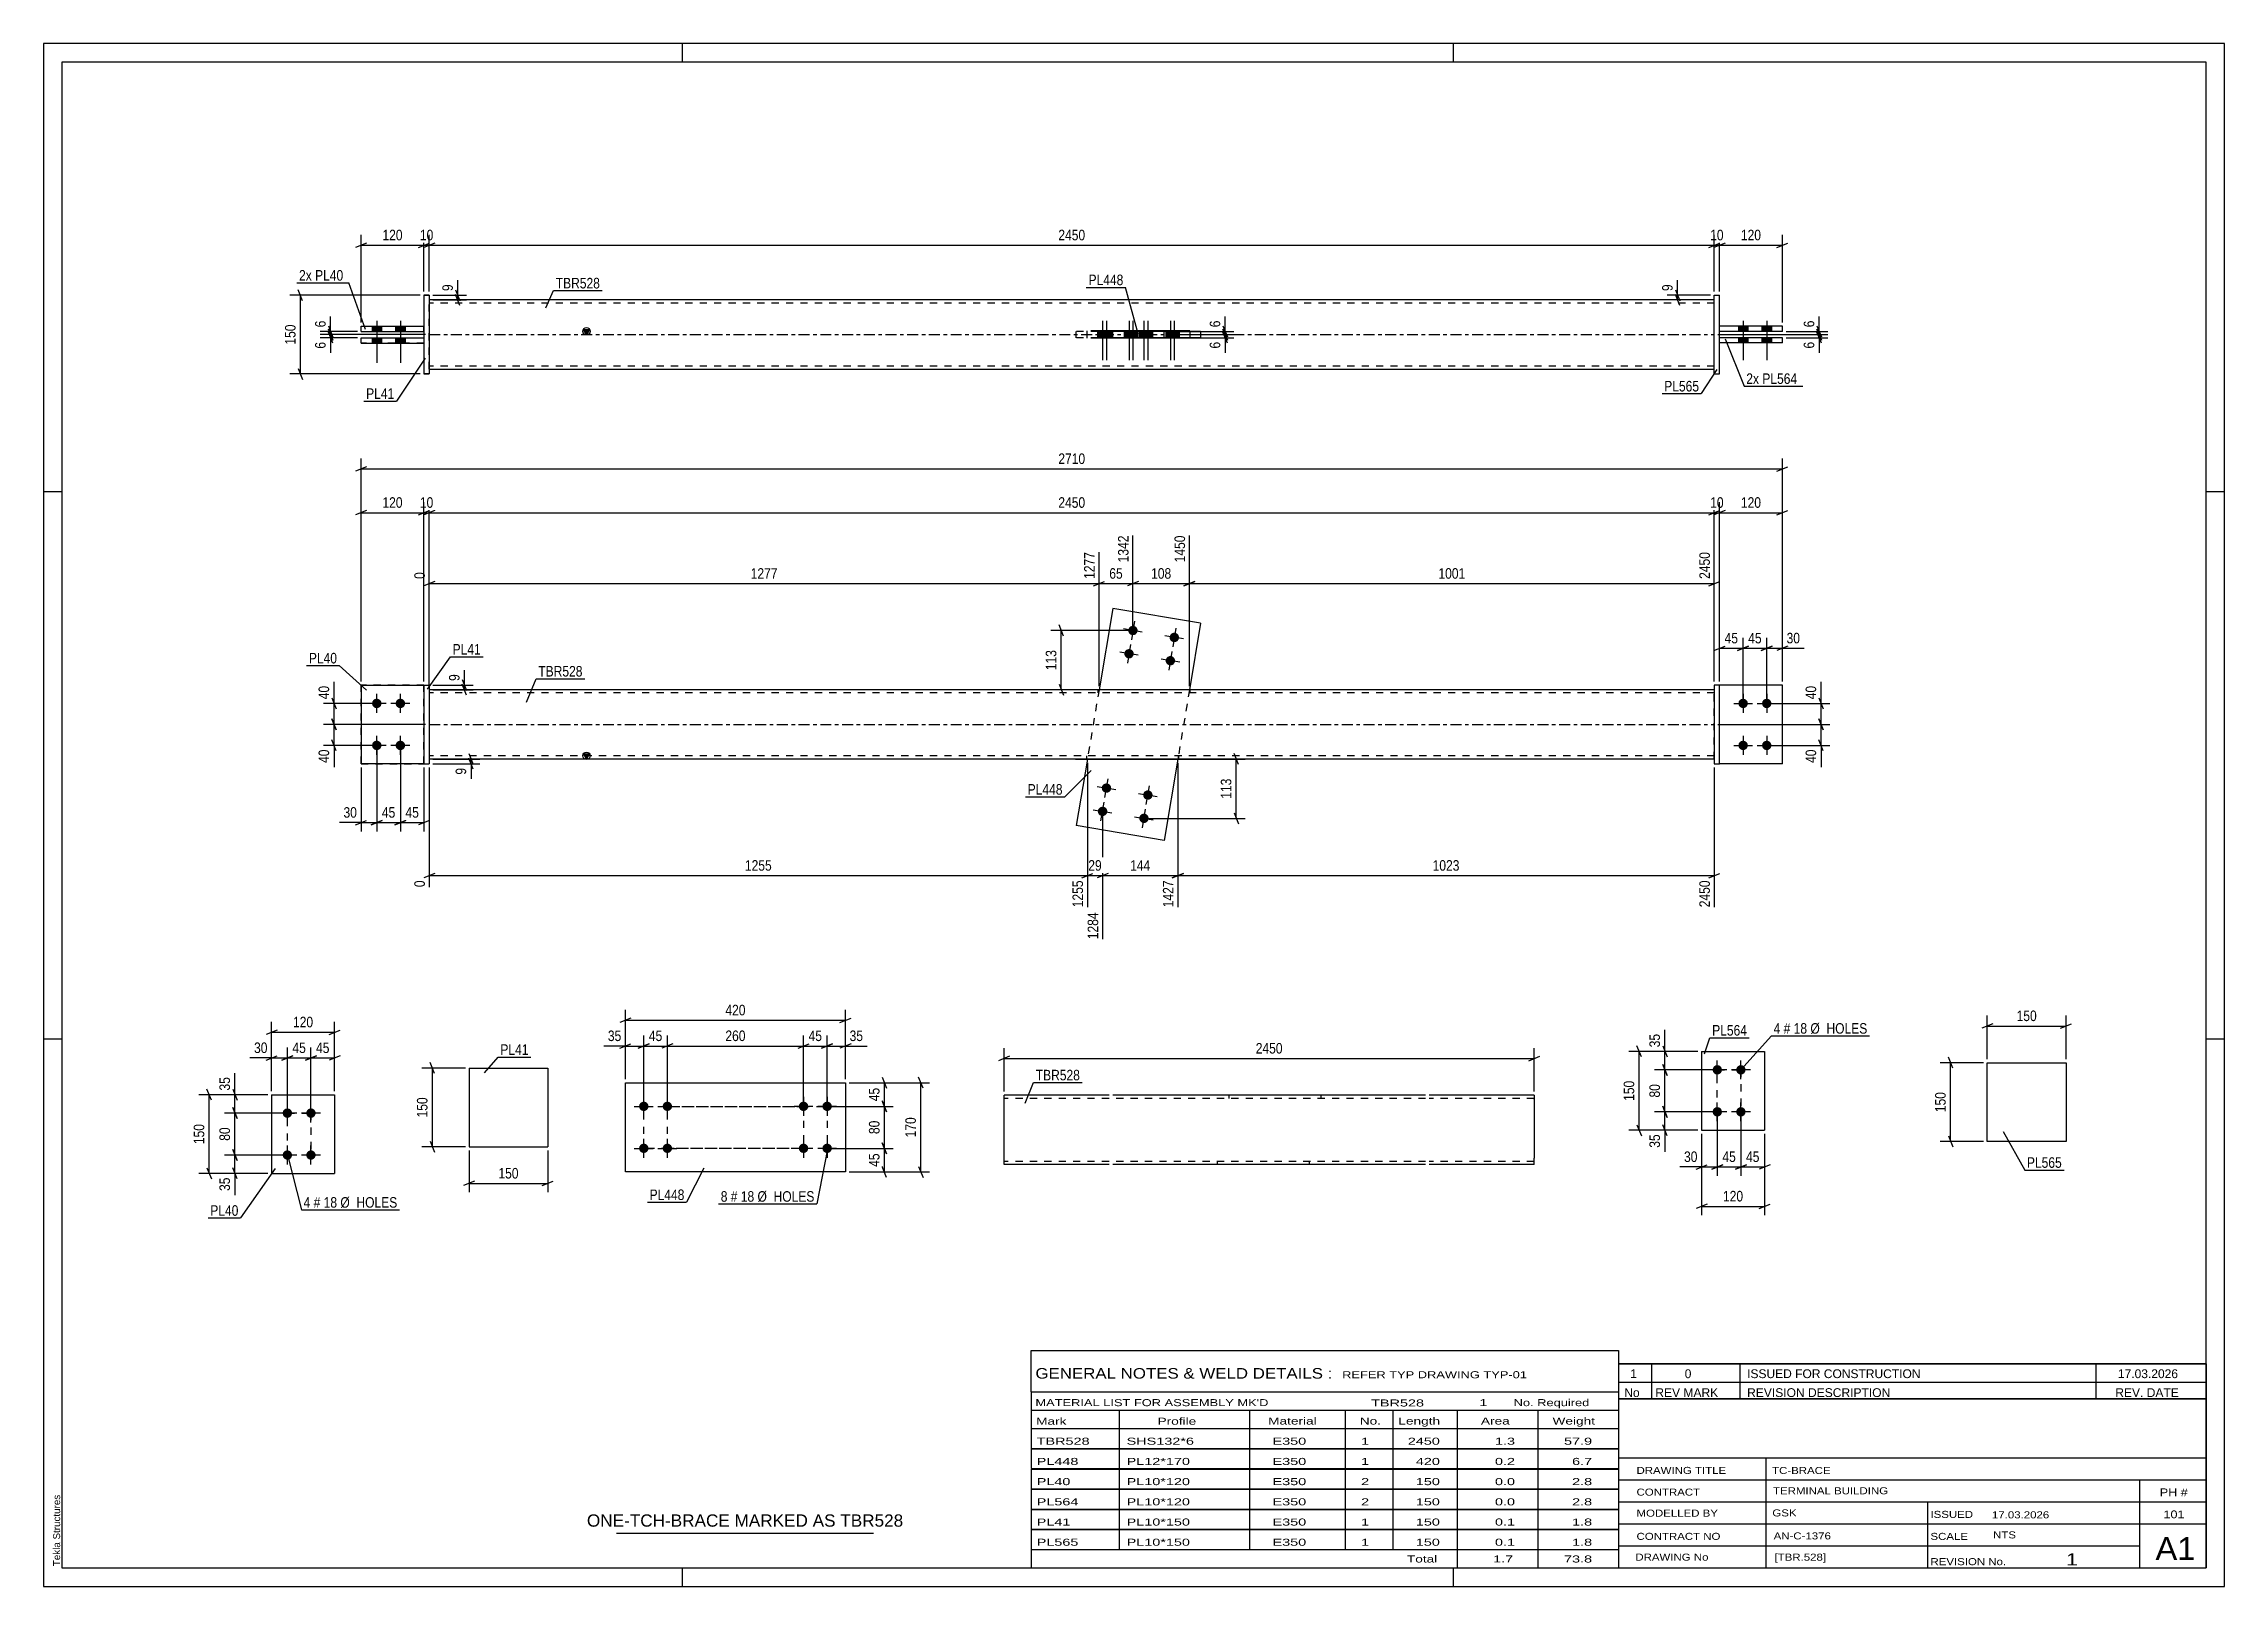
# Model space of a CAD drawing. Header units: millimetres. Extents: x 0 to 594, y 0 to 420.
import ezdxf

# ---------------------------------------------------------------- set-up
doc = ezdxf.new("R2010")
doc.units = ezdxf.units.MM
doc.linetypes.add('DXK_LINE_DOT2', pattern=[3.9198, 1.9599, -1.9599])
doc.linetypes.add('DXK_LINE_DOT3', pattern=[5.9187, 2.979, -0.9799, 0.9799, -0.9799])
doc.styles.add('Arial', font='ARIAL.TTF', dxfattribs={"height": 0.2})
doc.styles.add('Arial Narrow', font='ARIALN.TTF', dxfattribs={"height": 0.2})

# ---------------------------------------------------------------- blocks, each defined once
blk = doc.blocks.new('Unknown-582682883-1128')
at = {"color": 5, "linetype": 'Continuous'}
for p, q in [((594, 420), (0, 420)), ((0, 420), (0, 0)), ((174, 415), (174, 420)), ((384, 415), (384, 420)), ((594, 0), (594, 420)), ((589, 415), (5, 415)), ((5, 415), (5, 5)), ((589, 5), (589, 415)), ((5, 298), (0, 298)), ((594, 298), (589, 298)), ((5, 149), (0, 149)), ((594, 149), (589, 149)), ((0, 0), (594, 0)), ((5, 5), (589, 5)), ((174, 0), (174, 5)), ((384, 0), (384, 5))]:
    blk.add_line(p, q, dxfattribs=at)
at = {"color": 174, "linetype": 'Continuous', "style": 'Arial'}
blk.add_text('Tekla Structures', height=1.9102, rotation=90, dxfattribs=at).set_placement((4.5, 5.5))
blk = doc.blocks.new('Part-582682883-5081 - 5080')
at = {"color": 2, "linetype": 'Continuous'}
for p, q in [((529.43, 142.55), (550.86, 142.55)), ((529.43, 121.12), (529.43, 142.55)), ((550.86, 142.55), (550.86, 121.12)), ((550.86, 121.12), (529.43, 121.12))]:
    blk.add_line(p, q, dxfattribs=at)
blk = doc.blocks.new('Bolt-582682883-3480 - 3477')
at = {"linetype": 'Continuous'}
for points in [[(206.99, 129.4, -1), (206.99, 131.97, -1)], [(213.42, 129.4, -1), (213.42, 131.97, -1)], [(206.99, 117.97, -1), (206.99, 120.54, -1)], [(213.42, 117.97, -1), (213.42, 120.54, -1)]]:
    blk.add_hatch(color=1, dxfattribs=at).paths.add_polyline_path(points)
at = {"color": 1, "linetype": 'Continuous'}
for p, q in [((209.56, 130.68), (204.42, 130.68)), ((206.99, 133.25), (206.99, 128.11)), ((215.99, 130.68), (210.84, 130.68)), ((213.42, 133.25), (213.42, 128.11)), ((209.56, 119.25), (204.42, 119.25)), ((206.99, 121.82), (206.99, 116.68)), ((215.99, 119.25), (210.84, 119.25)), ((213.42, 121.82), (213.42, 116.68))]:
    blk.add_line(p, q, dxfattribs=at)
blk = doc.blocks.new('Part-582682883-3479 - 3477')
at = {"color": 2, "linetype": 'Continuous'}
for p, q in [((158.47, 137.11), (218.42, 137.11)), ((158.47, 112.82), (158.47, 137.11)), ((218.42, 137.11), (218.42, 112.82)), ((218.42, 112.82), (158.47, 112.82))]:
    blk.add_line(p, q, dxfattribs=at)
blk = doc.blocks.new('Bolt-582682883-3481 - 3477')
at = {"linetype": 'Continuous'}
for points in [[(163.47, 131.97, -1), (163.47, 129.4, -1)], [(169.9, 131.97, -1), (169.9, 129.4, -1)], [(163.47, 120.54, -1), (163.47, 117.97, -1)], [(169.9, 120.54, -1), (169.9, 117.97, -1)]]:
    blk.add_hatch(color=1, dxfattribs=at).paths.add_polyline_path(points)
at = {"color": 1, "linetype": 'Continuous'}
for p, q in [((160.9, 130.68), (166.04, 130.68)), ((163.47, 128.11), (163.47, 133.25)), ((167.33, 130.68), (172.47, 130.68)), ((169.9, 128.11), (169.9, 133.25)), ((160.9, 119.25), (166.04, 119.25)), ((163.47, 116.68), (163.47, 121.82)), ((167.33, 119.25), (172.47, 119.25)), ((169.9, 116.68), (169.9, 121.82))]:
    blk.add_line(p, q, dxfattribs=at)
blk = doc.blocks.new('Part-582682883-1803 - 1786')
at = {"color": 2, "linetype": 'Continuous'}
for p, q in [((86.46, 245.38), (103.6, 245.38)), ((86.46, 245.38), (86.46, 223.95)), ((103.6, 223.95), (86.46, 223.95)), ((86.46, 223.95), (86.46, 223.95))]:
    blk.add_line(p, q, dxfattribs=at)
at = {"color": 7, "linetype": 'DXK_LINE_DOT2'}
for p, q in [((86.46, 245.38), (103.6, 245.38)), ((103.6, 245.38), (103.6, 245.38)), ((103.6, 245.38), (103.6, 223.95)), ((86.46, 223.95), (103.6, 223.95))]:
    blk.add_line(p, q, dxfattribs=at)
blk = doc.blocks.new('Part-582682883-4003 - 1786')
at = {"color": 7, "linetype": 'DXK_LINE_DOT2'}
for p, q in [((473.63, 245.38), (456.48, 245.38)), ((456.48, 223.95), (456.48, 245.38)), ((473.63, 223.95), (473.63, 245.38)), ((473.63, 223.95), (456.48, 223.95))]:
    blk.add_line(p, q, dxfattribs=at)
blk = doc.blocks.new('Part-582682883-1808 - 1786')
at = {"color": 7, "linetype": 'DXK_LINE_DOT2'}
for p, q in [((86.46, 223.95), (86.46, 245.38)), ((86.46, 245.38), (103.6, 245.38)), ((103.6, 245.38), (86.46, 245.38)), ((103.6, 223.95), (103.6, 245.38)), ((86.46, 223.95), (86.46, 223.95)), ((86.46, 223.95), (103.6, 223.95)), ((86.46, 223.95), (103.6, 223.95)), ((103.6, 223.95), (103.6, 223.95))]:
    blk.add_line(p, q, dxfattribs=at)
blk = doc.blocks.new('Part-582682883-1823 - 1786')
at = {"color": 2, "linetype": 'Continuous'}
for p, q in [((103.6, 245.38), (105.03, 245.38)), ((103.6, 245.38), (103.6, 223.95)), ((105.03, 245.38), (105.03, 245.38)), ((105.03, 245.38), (105.03, 223.95)), ((103.6, 223.95), (105.03, 223.95))]:
    blk.add_line(p, q, dxfattribs=at)
at = {"color": 7, "linetype": 'DXK_LINE_DOT2'}
for p, q in [((103.6, 245.38), (105.03, 245.38)), ((103.6, 223.95), (105.03, 223.95))]:
    blk.add_line(p, q, dxfattribs=at)
blk = doc.blocks.new('Part-582682883-1828 - 1786')
at = {"color": 2, "linetype": 'Continuous'}
for p, q in [((291.2, 266.23), (287.48, 244.09)), ((315.15, 262.21), (291.2, 266.23)), ((315.15, 262.21), (312.1, 244.09)), ((284.31, 225.23), (281.27, 207.12)), ((308.94, 225.23), (305.22, 203.09)), ((305.22, 203.09), (281.27, 207.12))]:
    blk.add_line(p, q, dxfattribs=at)
at = {"color": 7, "linetype": 'DXK_LINE_DOT2'}
for p, q in [((287.48, 244.09), (284.31, 225.23)), ((312.1, 244.09), (308.94, 225.23)), ((309.12, 226.29), (308.94, 225.23))]:
    blk.add_line(p, q, dxfattribs=at)
blk = doc.blocks.new('Bolt-582682883-1829 - 1786')
at = {"linetype": 'Continuous'}
for points in [[(90.75, 241.66), (91.01, 241.63), (91.27, 241.55), (91.5, 241.42), (91.7, 241.24), (91.86, 241.02), (91.97, 240.77), (92.02, 240.51), (92.02, 240.24), (91.97, 239.98), (91.86, 239.73), (91.7, 239.52), (91.5, 239.34), (91.27, 239.2), (91.01, 239.12), (90.75, 239.09), (90.48, 239.12), (90.22, 239.2), (89.99, 239.34), (89.79, 239.52), (89.63, 239.73), (89.52, 239.98), (89.47, 240.24), (89.47, 240.51), (89.52, 240.77), (89.63, 241.02), (89.79, 241.24), (89.99, 241.42), (90.22, 241.55), (90.48, 241.63)], [(97.17, 241.66), (97.44, 241.63), (97.7, 241.55), (97.93, 241.42), (98.13, 241.24), (98.29, 241.02), (98.4, 240.77), (98.45, 240.51), (98.45, 240.24), (98.4, 239.98), (98.29, 239.73), (98.13, 239.52), (97.93, 239.34), (97.7, 239.2), (97.44, 239.12), (97.17, 239.09), (96.91, 239.12), (96.65, 239.2), (96.42, 239.34), (96.22, 239.52), (96.06, 239.73), (95.95, 239.98), (95.89, 240.24), (95.89, 240.51), (95.95, 240.77), (96.06, 241.02), (96.22, 241.24), (96.42, 241.42), (96.65, 241.55), (96.91, 241.63)], [(90.75, 230.23), (91.01, 230.2), (91.27, 230.12), (91.5, 229.99), (91.7, 229.81), (91.86, 229.59), (91.97, 229.34), (92.02, 229.08), (92.02, 228.81), (91.97, 228.55), (91.86, 228.3), (91.7, 228.09), (91.5, 227.91), (91.27, 227.77), (91.01, 227.69), (90.75, 227.66), (90.48, 227.69), (90.22, 227.77), (89.99, 227.91), (89.79, 228.09), (89.63, 228.3), (89.52, 228.55), (89.47, 228.81), (89.47, 229.08), (89.52, 229.34), (89.63, 229.59), (89.79, 229.81), (89.99, 229.99), (90.22, 230.12), (90.48, 230.2)], [(97.17, 230.23), (97.44, 230.2), (97.7, 230.12), (97.93, 229.99), (98.13, 229.81), (98.29, 229.59), (98.4, 229.34), (98.45, 229.08), (98.45, 228.81), (98.4, 228.55), (98.29, 228.3), (98.13, 228.09), (97.93, 227.91), (97.7, 227.77), (97.44, 227.69), (97.17, 227.66), (96.91, 227.69), (96.65, 227.77), (96.42, 227.91), (96.22, 228.09), (96.06, 228.3), (95.95, 228.55), (95.89, 228.81), (95.89, 229.08), (95.95, 229.34), (96.06, 229.59), (96.22, 229.81), (96.42, 229.99), (96.65, 230.12), (96.91, 230.2)]]:
    blk.add_hatch(color=1, dxfattribs=at).paths.add_polyline_path(points)
at = {"color": 1, "linetype": 'Continuous'}
for p, q in [((93.32, 240.38), (88.17, 240.38)), ((90.75, 237.8), (90.75, 242.95)), ((99.75, 240.38), (94.6, 240.38)), ((97.17, 237.8), (97.17, 242.95)), ((93.32, 228.95), (88.17, 228.95)), ((90.75, 226.38), (90.75, 231.52)), ((99.75, 228.95), (94.6, 228.95)), ((97.17, 226.38), (97.17, 231.52))]:
    blk.add_line(p, q, dxfattribs=at)
blk = doc.blocks.new('Bolt-582682883-1830 - 1786')
at = {"linetype": 'Continuous'}
for points in [[(297.98, 260.02, -1), (295.44, 260.45, -1)], [(309.25, 258.13, -1), (306.71, 258.55, -1)], [(296.91, 253.68, -1), (294.38, 254.11, -1)], [(308.18, 251.79, -1), (305.65, 252.21, -1)]]:
    blk.add_hatch(color=1, dxfattribs=at).paths.add_polyline_path(points)
at = {"color": 1, "linetype": 'Continuous'}
for p, q in [((297.13, 262.77), (296.28, 257.7)), ((299.24, 259.81), (294.17, 260.66)), ((296.07, 256.43), (295.22, 251.36)), ((310.52, 257.92), (305.44, 258.77)), ((308.4, 260.88), (307.55, 255.81)), ((298.18, 253.47), (293.11, 254.32)), ((309.45, 251.58), (304.38, 252.43)), ((307.34, 254.54), (306.49, 249.47))]:
    blk.add_line(p, q, dxfattribs=at)
blk = doc.blocks.new('Bolt-582682883-1831 - 1786')
at = {"linetype": 'Continuous'}
for points in [[(288.23, 217.53, -1), (290.77, 217.11, -1)], [(299.51, 215.64, -1), (302.04, 215.22, -1)], [(287.17, 211.19, -1), (289.71, 210.77, -1)], [(298.44, 209.3, -1), (300.98, 208.88, -1)]]:
    blk.add_hatch(color=1, dxfattribs=at).paths.add_polyline_path(points)
at = {"color": 1, "linetype": 'Continuous'}
for p, q in [((289.08, 214.79), (289.93, 219.86)), ((286.97, 217.75), (292.04, 216.9)), ((298.24, 215.85), (303.31, 215)), ((300.35, 212.89), (301.2, 217.96)), ((285.9, 211.41), (290.97, 210.56)), ((288.01, 208.45), (288.86, 213.52)), ((297.17, 209.51), (302.24, 208.66)), ((299.28, 206.55), (300.13, 211.62))]:
    blk.add_line(p, q, dxfattribs=at)
blk = doc.blocks.new('Part-582682883-1841 - 1786')
at = {"linetype": 'Continuous'}
blk.add_hatch(color=2, dxfattribs=at).paths.add_polyline_path([(147.89, 225.23), (147.09, 226.63), (148.69, 226.63)])
at = {"color": 2, "linetype": 'Continuous'}
for p, q in [((455.05, 244.09), (105.03, 244.09)), ((147.89, 225.23), (147.09, 226.63)), ((147.09, 226.63), (148.69, 226.63)), ((148.69, 226.63), (147.89, 225.23)), ((455.05, 225.23), (105.03, 225.23))]:
    blk.add_line(p, q, dxfattribs=at)
at = {"color": 7, "linetype": 'DXK_LINE_DOT2'}
for p, q in [((105.03, 244.09), (105.03, 225.23)), ((287.19, 244.09), (287.19, 243.23)), ((312.25, 244.09), (312.25, 243.23)), ((455.05, 225.23), (455.05, 244.09)), ((455.05, 243.23), (105.03, 243.23)), ((455.05, 226.09), (105.03, 226.09)), ((284.17, 225.23), (284.17, 226.09)), ((309.22, 225.23), (309.22, 226.09))]:
    blk.add_line(p, q, dxfattribs=at)
at = {"color": 7, "linetype": 'DXK_LINE_DOT3'}
blk.add_line((105.03, 234.66), (455.05, 234.66), dxfattribs=at)
at = {"color": 2, "linetype": 'Continuous'}
blk.add_circle((147.89, 226.13), 1, dxfattribs=at)
blk = doc.blocks.new('Part-582682883-4004 - 1786')
at = {"color": 2, "linetype": 'Continuous'}
for p, q in [((473.63, 245.38), (456.48, 245.38)), ((473.63, 223.95), (473.63, 245.38)), ((473.63, 223.95), (456.48, 223.95))]:
    blk.add_line(p, q, dxfattribs=at)
at = {"color": 7, "linetype": 'DXK_LINE_DOT2'}
blk.add_line((456.48, 223.95), (456.48, 245.38), dxfattribs=at)
blk = doc.blocks.new('Part-582682883-4005 - 1786')
at = {"color": 2, "linetype": 'Continuous'}
for p, q in [((456.48, 245.38), (455.05, 245.38)), ((455.05, 245.38), (455.05, 223.95)), ((456.48, 223.95), (456.48, 245.38)), ((455.05, 223.95), (456.48, 223.95))]:
    blk.add_line(p, q, dxfattribs=at)
blk = doc.blocks.new('Bolt-582682883-4006 - 1786')
at = {"linetype": 'Continuous'}
for points in [[(462.91, 241.66, -1), (462.91, 239.09, -1)], [(469.34, 241.66, -1), (469.34, 239.09, -1)], [(462.91, 230.23, -1), (462.91, 227.66, -1)], [(469.34, 230.23, -1), (469.34, 227.66, -1)]]:
    blk.add_hatch(color=1, dxfattribs=at).paths.add_polyline_path(points)
at = {"color": 1, "linetype": 'Continuous'}
for p, q in [((460.34, 240.38), (465.48, 240.38)), ((462.91, 242.95), (462.91, 237.8)), ((466.77, 240.38), (471.91, 240.38)), ((469.34, 242.95), (469.34, 237.8)), ((460.34, 228.95), (465.48, 228.95)), ((462.91, 231.52), (462.91, 226.38)), ((466.77, 228.95), (471.91, 228.95)), ((469.34, 231.52), (469.34, 226.38))]:
    blk.add_line(p, q, dxfattribs=at)
blk = doc.blocks.new('Part-582682883-4009 - 2175')
at = {"color": 2, "linetype": 'Continuous'}
for p, q in [((473.63, 343.08), (456.48, 343.08)), ((456.48, 341.66), (456.48, 343.08)), ((473.63, 341.66), (456.48, 341.66)), ((473.63, 341.66), (473.63, 343.08))]:
    blk.add_line(p, q, dxfattribs=at)
blk = doc.blocks.new('Part-582682883-2197 - 2175')
at = {"color": 2, "linetype": 'Continuous'}
for p, q in [((86.46, 341.63), (86.46, 343.06)), ((86.46, 343.06), (103.6, 343.06)), ((86.46, 341.63), (86.46, 341.63)), ((86.46, 341.63), (103.6, 341.63)), ((103.6, 341.63), (103.6, 343.06)), ((103.6, 341.63), (103.6, 341.63))]:
    blk.add_line(p, q, dxfattribs=at)
at = {"color": 7, "linetype": 'DXK_LINE_DOT2'}
for p, q in [((86.46, 343.06), (86.46, 343.06)), ((86.46, 343.06), (103.6, 343.06)), ((86.46, 341.63), (103.6, 341.63)), ((103.6, 343.06), (103.6, 343.06))]:
    blk.add_line(p, q, dxfattribs=at)
blk = doc.blocks.new('Bolt-582682883-2182 - 2175')
at = {"linetype": 'Continuous'}
for points in [[(89.46, 341.63), (92.03, 341.63), (92.03, 343.06), (89.46, 343.06)], [(89.46, 341.63), (92.03, 341.63), (92.03, 343.06), (89.46, 343.06)], [(89.46, 338.48), (92.03, 338.48), (92.03, 339.91), (89.46, 339.91)], [(89.46, 338.48), (92.03, 338.48), (92.03, 339.91), (89.46, 339.91)], [(95.89, 341.63), (98.46, 341.63), (98.46, 343.06), (95.89, 343.06)], [(95.89, 341.63), (98.46, 341.63), (98.46, 343.06), (95.89, 343.06)], [(95.89, 338.48), (98.46, 338.48), (98.46, 339.91), (95.89, 339.91)], [(95.89, 338.48), (98.46, 338.48), (98.46, 339.91), (95.89, 339.91)]]:
    blk.add_hatch(color=1, dxfattribs=at).paths.add_polyline_path(points)
at = {"color": 1, "linetype": 'Continuous'}
for p, q in [((89.46, 343.06), (89.46, 341.63)), ((89.46, 343.06), (89.46, 341.63)), ((89.46, 339.91), (89.46, 338.48)), ((89.46, 339.91), (89.46, 338.48)), ((90.75, 344.49), (90.75, 333.06)), ((90.75, 344.49), (90.75, 333.06)), ((92.03, 343.06), (92.03, 341.63)), ((92.03, 343.06), (92.03, 341.63)), ((92.03, 339.91), (92.03, 338.48)), ((92.03, 339.91), (92.03, 338.48)), ((95.89, 343.06), (95.89, 341.63)), ((95.89, 343.06), (95.89, 341.63)), ((95.89, 339.91), (95.89, 338.48)), ((95.89, 339.91), (95.89, 338.48)), ((97.17, 344.49), (97.17, 333.06)), ((97.17, 344.49), (97.17, 333.06)), ((98.46, 343.06), (98.46, 341.63)), ((98.46, 343.06), (98.46, 341.63)), ((98.46, 339.91), (98.46, 338.48)), ((98.46, 339.91), (98.46, 338.48))]:
    blk.add_line(p, q, dxfattribs=at)
blk = doc.blocks.new('Part-582682883-2187 - 2175')
at = {"color": 7, "linetype": 'DXK_LINE_DOT2'}
for p, q in [((281.27, 339.94), (281.27, 341.66)), ((287.19, 341.66), (281.27, 341.66)), ((287.19, 339.94), (281.27, 339.94)), ((305.22, 339.94), (305.22, 341.66))]:
    blk.add_line(p, q, dxfattribs=at)
at = {"color": 2, "linetype": 'Continuous'}
for p, q in [((315.15, 341.66), (287.19, 341.66)), ((315.15, 339.94), (287.19, 339.94)), ((291.2, 339.94), (291.2, 341.66)), ((315.15, 341.66), (315.15, 339.94))]:
    blk.add_line(p, q, dxfattribs=at)
blk = doc.blocks.new('Part-582682883-2192 - 2175')
at = {"color": 2, "linetype": 'Continuous'}
for p, q in [((103.6, 351.51), (105.03, 351.51)), ((103.6, 351.51), (103.6, 330.08)), ((105.03, 351.51), (105.03, 351.51)), ((105.03, 351.51), (105.03, 330.08)), ((105.03, 330.08), (103.6, 330.08)), ((103.6, 330.08), (103.6, 330.08))]:
    blk.add_line(p, q, dxfattribs=at)
at = {"color": 7, "linetype": 'DXK_LINE_DOT2'}
for p, q in [((105.03, 351.51), (103.6, 351.51)), ((105.03, 351.51), (105.03, 351.51)), ((103.6, 330.08), (105.03, 330.08))]:
    blk.add_line(p, q, dxfattribs=at)
blk = doc.blocks.new('Part-582682883-4011 - 2175')
at = {"color": 2, "linetype": 'Continuous'}
for p, q in [((455.05, 330.08), (455.05, 351.51)), ((455.05, 351.51), (456.48, 351.51)), ((456.48, 330.08), (456.48, 351.51)), ((455.05, 330.08), (456.48, 330.08))]:
    blk.add_line(p, q, dxfattribs=at)
blk = doc.blocks.new('Part-582682883-2202 - 2175')
at = {"linetype": 'Continuous'}
blk.add_hatch(color=2, dxfattribs=at).paths.add_polyline_path([(147.89, 340.8), (147.09, 342.2), (148.69, 342.2)])
at = {"color": 2, "linetype": 'Continuous'}
for p, q in [((455.05, 350.23), (105.03, 350.23)), ((147.89, 340.8), (147.09, 342.2)), ((147.09, 342.2), (148.69, 342.2)), ((148.69, 342.2), (147.89, 340.8)), ((312.25, 341.8), (287.19, 341.8)), ((287.19, 339.8), (287.19, 341.8)), ((312.25, 339.8), (287.19, 339.8)), ((309.22, 341.66), (309.22, 341.8)), ((309.22, 339.8), (309.22, 339.94)), ((312.25, 341.66), (312.25, 341.8)), ((312.25, 339.8), (312.25, 339.94)), ((105.03, 331.37), (455.05, 331.37))]:
    blk.add_line(p, q, dxfattribs=at)
at = {"color": 7, "linetype": 'DXK_LINE_DOT2'}
for p, q in [((105.03, 331.37), (105.03, 350.23)), ((455.05, 349.37), (105.03, 349.37)), ((455.05, 331.37), (455.05, 350.23)), ((284.17, 341.8), (284.17, 339.8)), ((287.19, 341.8), (284.17, 341.8)), ((287.19, 339.8), (284.17, 339.8)), ((309.22, 341.8), (309.22, 339.94)), ((312.25, 341.8), (312.25, 339.94)), ((455.05, 332.23), (105.03, 332.23))]:
    blk.add_line(p, q, dxfattribs=at)
at = {"color": 7, "linetype": 'DXK_LINE_DOT3'}
blk.add_line((105.03, 340.8), (455.05, 340.8), dxfattribs=at)
at = {"color": 2, "linetype": 'Continuous'}
blk.add_circle((147.89, 341.7), 1, dxfattribs=at)
blk = doc.blocks.new('Bolt-582682883-2203 - 2175')
at = {"linetype": 'Continuous'}
for points in [[(296.93, 341.66), (294.36, 341.66), (294.36, 339.94), (296.93, 339.94)], [(297.99, 341.66), (295.42, 341.66), (295.42, 339.94), (297.99, 339.94)], [(308.2, 341.66), (305.63, 341.66), (305.63, 339.94), (308.2, 339.94)], [(309.26, 341.66), (306.69, 341.66), (306.69, 339.94), (309.26, 339.94)]]:
    blk.add_hatch(color=1, dxfattribs=at).paths.add_polyline_path(points)
at = {"color": 1, "linetype": 'Continuous'}
for p, q in [((294.36, 341.66), (294.36, 339.94)), ((295.42, 341.66), (295.42, 339.94)), ((295.64, 344.51), (295.64, 333.8)), ((296.71, 344.51), (296.71, 333.8)), ((296.93, 341.66), (296.93, 339.94)), ((297.99, 341.66), (297.99, 339.94)), ((305.63, 341.66), (305.63, 339.94)), ((306.69, 341.66), (306.69, 339.94)), ((306.91, 344.51), (306.91, 333.8)), ((307.98, 344.51), (307.98, 333.8)), ((308.2, 341.66), (308.2, 339.94)), ((309.26, 341.66), (309.26, 339.94))]:
    blk.add_line(p, q, dxfattribs=at)
blk = doc.blocks.new('Bolt-582682883-2204 - 2175')
at = {"linetype": 'Continuous'}
for points in [[(287.15, 339.94), (289.72, 339.94), (289.72, 341.66), (287.15, 341.66)], [(288.22, 339.94), (290.79, 339.94), (290.79, 341.66), (288.22, 341.66)], [(298.42, 339.94), (300.99, 339.94), (300.99, 341.66), (298.42, 341.66)], [(299.49, 339.94), (302.06, 339.94), (302.06, 341.66), (299.49, 341.66)]]:
    blk.add_hatch(color=1, dxfattribs=at).paths.add_polyline_path(points)
at = {"color": 1, "linetype": 'Continuous'}
for p, q in [((287.15, 341.66), (287.15, 339.94)), ((288.22, 341.66), (288.22, 339.94)), ((288.44, 344.51), (288.44, 333.8)), ((289.5, 344.51), (289.5, 333.8)), ((289.72, 341.66), (289.72, 339.94)), ((290.79, 341.66), (290.79, 339.94)), ((298.42, 341.66), (298.42, 339.94)), ((299.49, 341.66), (299.49, 339.94)), ((299.71, 344.51), (299.71, 333.8)), ((300.77, 344.51), (300.77, 333.8)), ((300.99, 341.66), (300.99, 339.94)), ((302.06, 341.66), (302.06, 339.94))]:
    blk.add_line(p, q, dxfattribs=at)
blk = doc.blocks.new('Part-582682883-2210 - 2175')
at = {"color": 2, "linetype": 'Continuous'}
for p, q in [((86.46, 339.91), (103.6, 339.91)), ((86.46, 338.48), (86.46, 339.91)), ((103.6, 339.91), (103.6, 338.48)), ((86.46, 338.48), (103.6, 338.48)), ((86.46, 338.48), (86.46, 338.48))]:
    blk.add_line(p, q, dxfattribs=at)
at = {"color": 7, "linetype": 'DXK_LINE_DOT2'}
for p, q in [((86.46, 339.91), (103.6, 339.91)), ((103.6, 338.48), (86.46, 338.48))]:
    blk.add_line(p, q, dxfattribs=at)
blk = doc.blocks.new('Part-582682883-4010 - 2175')
at = {"color": 2, "linetype": 'Continuous'}
for p, q in [((473.63, 339.94), (456.48, 339.94)), ((456.48, 338.51), (456.48, 339.94)), ((473.63, 338.51), (473.63, 339.94)), ((473.63, 338.51), (456.48, 338.51))]:
    blk.add_line(p, q, dxfattribs=at)
blk = doc.blocks.new('Bolt-582682883-4012 - 2175')
at = {"linetype": 'Continuous'}
for points in [[(464.2, 343.08), (461.63, 343.08), (461.63, 341.66), (464.2, 341.66)], [(464.2, 343.08), (461.63, 343.08), (461.63, 341.66), (464.2, 341.66)], [(464.2, 339.94), (461.63, 339.94), (461.63, 338.51), (464.2, 338.51)], [(464.2, 339.94), (461.63, 339.94), (461.63, 338.51), (464.2, 338.51)], [(470.63, 343.08), (468.05, 343.08), (468.05, 341.66), (470.63, 341.66)], [(470.63, 343.08), (468.05, 343.08), (468.05, 341.66), (470.63, 341.66)], [(470.63, 339.94), (468.05, 339.94), (468.05, 338.51), (470.63, 338.51)], [(470.63, 339.94), (468.05, 339.94), (468.05, 338.51), (470.63, 338.51)]]:
    blk.add_hatch(color=1, dxfattribs=at).paths.add_polyline_path(points)
at = {"color": 1, "linetype": 'Continuous'}
for p, q in [((461.63, 343.08), (461.63, 341.66)), ((461.63, 343.08), (461.63, 341.66)), ((461.63, 339.94), (461.63, 338.51)), ((461.63, 339.94), (461.63, 338.51)), ((462.91, 344.51), (462.91, 333.8)), ((462.91, 344.51), (462.91, 333.8)), ((464.2, 343.08), (464.2, 341.66)), ((464.2, 343.08), (464.2, 341.66)), ((464.2, 339.94), (464.2, 338.51)), ((464.2, 339.94), (464.2, 338.51)), ((468.05, 343.08), (468.05, 341.66)), ((468.05, 343.08), (468.05, 341.66)), ((468.05, 339.94), (468.05, 338.51)), ((468.05, 339.94), (468.05, 338.51)), ((469.34, 344.51), (469.34, 333.8)), ((469.34, 344.51), (469.34, 333.8)), ((470.63, 343.08), (470.63, 341.66)), ((470.63, 343.08), (470.63, 341.66)), ((470.63, 339.94), (470.63, 338.51)), ((470.63, 339.94), (470.63, 338.51))]:
    blk.add_line(p, q, dxfattribs=at)
blk = doc.blocks.new('Bolt-582682883-4952 - 4950')
at = {"linetype": 'Continuous'}
for points in [[(455.88, 139.34, -1), (455.88, 141.91, -1)], [(462.31, 139.34, -1), (462.31, 141.91, -1)], [(455.88, 127.91, -1), (455.88, 130.48, -1)], [(462.31, 127.91, -1), (462.31, 130.48, -1)]]:
    blk.add_hatch(color=1, dxfattribs=at).paths.add_polyline_path(points)
at = {"color": 1, "linetype": 'Continuous'}
for p, q in [((455.88, 138.05), (455.88, 143.19)), ((462.31, 138.05), (462.31, 143.19)), ((458.45, 140.62), (453.31, 140.62)), ((464.88, 140.62), (459.74, 140.62)), ((455.88, 126.62), (455.88, 131.77)), ((462.31, 126.62), (462.31, 131.77)), ((458.45, 129.19), (453.31, 129.19)), ((464.88, 129.19), (459.74, 129.19))]:
    blk.add_line(p, q, dxfattribs=at)
blk = doc.blocks.new('Part-582682883-4951 - 4950')
at = {"color": 2, "linetype": 'Continuous'}
for p, q in [((451.6, 145.62), (451.6, 124.19)), ((451.6, 145.62), (468.74, 145.62)), ((468.74, 145.62), (468.74, 124.19)), ((451.6, 124.19), (468.74, 124.19))]:
    blk.add_line(p, q, dxfattribs=at)
blk = doc.blocks.new('Part-582682883-1532 - 1515')
at = {"color": 2, "linetype": 'Continuous'}
for p, q in [((290.2, 133.71), (261.63, 133.71)), ((261.63, 114.99), (261.63, 133.71)), ((376.42, 133.71), (291.2, 133.71)), ((406, 133.71), (377.42, 133.71)), ((406, 133.71), (406, 116.57)), ((261.63, 114.86), (261.63, 114.99)), ((290.2, 114.86), (261.63, 114.86)), ((376.42, 114.86), (291.2, 114.86)), ((406, 114.86), (377.42, 114.86)), ((406, 114.86), (406, 116.57))]:
    blk.add_line(p, q, dxfattribs=at)
at = {"color": 7, "linetype": 'DXK_LINE_DOT2'}
for p, q in [((290.2, 132.86), (261.63, 132.86)), ((376.42, 132.86), (291.2, 132.86)), ((322.8, 133.71), (322.8, 132.86)), ((347.85, 133.71), (347.85, 132.86)), ((406, 132.86), (377.42, 132.86)), ((406, 132.86), (406, 132.79)), ((406, 132.79), (406, 132.86)), ((406, 132.65), (406, 132.79)), ((406, 132.79), (406, 132.65)), ((261.63, 115.71), (261.63, 115.78)), ((290.2, 115.71), (261.63, 115.71)), ((376.42, 115.71), (291.2, 115.71)), ((319.77, 114.86), (319.77, 115.71)), ((344.83, 114.86), (344.83, 115.71)), ((406, 115.71), (377.42, 115.71)), ((406, 115.78), (406, 116.24)), ((406, 115.71), (406, 115.78))]:
    blk.add_line(p, q, dxfattribs=at)
blk = doc.blocks.new('Part-582682883-3488 - 3487')
at = {"color": 2, "linetype": 'Continuous'}
for p, q in [((62.1, 133.85), (62.1, 112.42)), ((62.1, 133.85), (79.24, 133.85)), ((79.24, 133.85), (79.24, 112.42)), ((62.1, 112.42), (79.24, 112.42))]:
    blk.add_line(p, q, dxfattribs=at)
blk = doc.blocks.new('Bolt-582682883-3489 - 3487')
at = {"linetype": 'Continuous'}
for points in [[(66.39, 127.56, -1), (66.39, 130.14, -1)], [(72.82, 127.56, -1), (72.82, 130.14, -1)], [(66.39, 116.14, -1), (66.39, 118.71, -1)], [(72.82, 116.14, -1), (72.82, 118.71, -1)]]:
    blk.add_hatch(color=1, dxfattribs=at).paths.add_polyline_path(points)
at = {"color": 1, "linetype": 'Continuous'}
for p, q in [((66.39, 126.28), (66.39, 131.42)), ((72.82, 126.28), (72.82, 131.42)), ((68.96, 128.85), (63.82, 128.85)), ((75.39, 128.85), (70.24, 128.85)), ((66.39, 114.85), (66.39, 119.99)), ((72.82, 114.85), (72.82, 119.99)), ((68.96, 117.42), (63.82, 117.42)), ((75.39, 117.42), (70.24, 117.42))]:
    blk.add_line(p, q, dxfattribs=at)
blk = doc.blocks.new('Part-582682883-3497 - 3496')
at = {"color": 2, "linetype": 'Continuous'}
for p, q in [((115.9, 141.12), (137.33, 141.12)), ((115.9, 141.12), (115.9, 119.69)), ((137.33, 141.12), (137.33, 119.69)), ((115.9, 119.69), (137.33, 119.69))]:
    blk.add_line(p, q, dxfattribs=at)
blk = doc.blocks.new('Rectangle-582682883-5245 - 3477')
at = {"color": 1, "linetype": 'DXK_LINE_DOT2'}
blk.add_lwpolyline([(163.47, 130.68), (213.42, 130.68), (213.42, 119.25), (163.47, 119.25), (163.47, 130.68)], close=True, dxfattribs=at)
blk = doc.blocks.new('Rectangle-582682883-5266 - 4950')
at = {"color": 1, "linetype": 'DXK_LINE_DOT2'}
blk.add_lwpolyline([(455.88, 140.62), (462.31, 140.62), (462.31, 129.19), (455.88, 129.19), (455.88, 140.62)], close=True, dxfattribs=at)
blk = doc.blocks.new('Rectangle-582682883-5160 - 3487')
at = {"color": 1, "linetype": 'DXK_LINE_DOT2'}
blk.add_lwpolyline([(66.39, 128.85), (72.82, 128.85), (72.82, 117.42), (66.39, 117.42), (66.39, 128.85)], close=True, dxfattribs=at)
blk = doc.blocks.new('Rectangle-582682883-5255 - 3477')
at = {"color": 1, "linetype": 'DXK_LINE_DOT2'}
blk.add_lwpolyline([(169.9, 130.68), (206.99, 130.68), (206.99, 119.25), (169.9, 119.25), (169.9, 130.68)], close=True, dxfattribs=at)
blk = doc.blocks.new('StraightDimension-582682883-5083 - 5080')
at = {"color": 7, "linetype": 'Continuous'}
for p, q in [((529.43, 143.55), (529.43, 155.4)), ((550.86, 143.55), (550.86, 155.4)), ((530.93, 153.15), (527.93, 151.95)), ((529.43, 152.55), (550.86, 152.55)), ((549.36, 151.95), (552.36, 153.15))]:
    blk.add_line(p, q, dxfattribs=at)
at = {"color": 0}
blk.add_wipeout([(543.49, 153.3), (543.49, 157.5), (536.81, 157.5), (536.81, 153.3)], dxfattribs=at)
at = {"color": 3, "style": 'Arial Narrow'}
blk.add_text('150', height=2.863, dxfattribs=at).set_placement((537.41, 153.9))
blk = doc.blocks.new('StraightDimension-582682883-5087 - 5080')
at = {"color": 7, "linetype": 'Continuous'}
for p, q in [((520.03, 141.05), (518.83, 144.05)), ((528.43, 142.55), (516.58, 142.55)), ((519.43, 121.12), (519.43, 142.55)), ((528.43, 121.12), (516.58, 121.12)), ((518.83, 122.62), (520.03, 119.62))]:
    blk.add_line(p, q, dxfattribs=at)
at = {"color": 0}
blk.add_wipeout([(518.68, 135.17), (514.48, 135.17), (514.48, 128.49), (518.68, 128.49)], dxfattribs=at)
at = {"color": 3, "style": 'Arial Narrow'}
blk.add_text('150', height=2.863, rotation=90.00021, dxfattribs=at).set_placement((518.08, 129.09))
blk = doc.blocks.new('StraightDimension-582682883-3504 - 3477')
at = {"color": 7, "linetype": 'Continuous'}
for p, q in [((169.9, 131.68), (169.9, 149.96)), ((206.99, 131.68), (206.99, 149.96)), ((171.4, 147.71), (168.4, 146.51)), ((169.9, 147.11), (206.99, 147.11)), ((205.49, 146.51), (208.49, 147.71))]:
    blk.add_line(p, q, dxfattribs=at)
at = {"color": 0}
blk.add_wipeout([(191.79, 147.86), (191.79, 152.06), (185.1, 152.06), (185.1, 147.86)], dxfattribs=at)
at = {"color": 3, "style": 'Arial Narrow'}
blk.add_text('260', height=2.863, dxfattribs=at).set_placement((185.7, 148.46))
blk = doc.blocks.new('StraightDimension-582682883-3502 - 3477')
at = {"color": 7, "linetype": 'Continuous'}
for p, q in [((213.42, 131.68), (213.42, 149.96)), ((218.42, 138.11), (218.42, 149.96)), ((211.92, 146.51), (214.92, 147.71)), ((213.42, 147.11), (218.42, 147.11)), ((219.92, 147.71), (216.92, 146.51))]:
    blk.add_line(p, q, dxfattribs=at)
at = {"color": 0}
blk.add_wipeout([(223.8, 147.86), (223.8, 152.06), (218.94, 152.06), (218.94, 147.86)], dxfattribs=at)
at = {"color": 7, "linetype": 'Continuous'}
blk.add_line((218.42, 147.11), (224.32, 147.11), dxfattribs=at)
blk.add_line((218.42, 147.11), (224.32, 147.11), dxfattribs=at)
at = {"color": 3, "style": 'Arial Narrow'}
blk.add_text('35', height=2.863, dxfattribs=at).set_placement((219.54, 148.46))
blk = doc.blocks.new('StraightDimension-582682883-5208 - 3477')
at = {"color": 7, "linetype": 'Continuous'}
for p, q in [((219.42, 137.11), (231.42, 137.11)), ((228.42, 138.61), (229.62, 135.61)), ((229.02, 130.68), (229.02, 137.11)), ((214.42, 130.68), (231.42, 130.68)), ((229.62, 129.18), (228.42, 132.18))]:
    blk.add_line(p, q, dxfattribs=at)
at = {"color": 0}
blk.add_wipeout([(228.27, 136.32), (224.07, 136.32), (224.07, 131.47), (228.27, 131.47)], dxfattribs=at)
at = {"color": 3, "style": 'Arial Narrow'}
blk.add_text('45', height=2.863, rotation=90.00021, dxfattribs=at).set_placement((227.67, 132.07))
blk = doc.blocks.new('StraightDimension-582682883-3503 - 3477')
at = {"color": 7, "linetype": 'Continuous'}
for p, q in [((206.99, 131.68), (206.99, 149.96)), ((213.42, 131.68), (213.42, 149.96)), ((205.49, 146.51), (208.49, 147.71)), ((206.99, 147.11), (213.42, 147.11)), ((214.92, 147.71), (211.92, 146.51))]:
    blk.add_line(p, q, dxfattribs=at)
at = {"color": 0}
blk.add_wipeout([(212.63, 147.86), (212.63, 152.06), (207.77, 152.06), (207.77, 147.86)], dxfattribs=at)
at = {"color": 3, "style": 'Arial Narrow'}
blk.add_text('45', height=2.863, dxfattribs=at).set_placement((208.37, 148.46))
blk = doc.blocks.new('StraightDimension-582682883-3505 - 3477')
at = {"color": 7, "linetype": 'Continuous'}
for p, q in [((163.47, 131.68), (163.47, 149.96)), ((169.9, 131.68), (169.9, 149.96)), ((161.97, 146.51), (164.97, 147.71)), ((163.47, 147.11), (169.9, 147.11)), ((171.4, 147.71), (168.4, 146.51))]:
    blk.add_line(p, q, dxfattribs=at)
at = {"color": 0}
blk.add_wipeout([(169.12, 147.86), (169.12, 152.06), (164.26, 152.06), (164.26, 147.86)], dxfattribs=at)
at = {"color": 3, "style": 'Arial Narrow'}
blk.add_text('45', height=2.863, dxfattribs=at).set_placement((164.86, 148.46))
blk = doc.blocks.new('StraightDimension-582682883-3506 - 3477')
at = {"color": 7, "linetype": 'Continuous'}
for p, q in [((158.47, 138.11), (158.47, 149.96)), ((163.47, 131.68), (163.47, 149.96)), ((156.97, 146.51), (159.97, 147.71)), ((158.47, 147.11), (163.47, 147.11)), ((164.97, 147.71), (161.97, 146.51))]:
    blk.add_line(p, q, dxfattribs=at)
at = {"color": 0}
blk.add_wipeout([(157.95, 147.86), (157.95, 152.06), (153.09, 152.06), (153.09, 147.86)], dxfattribs=at)
at = {"color": 7, "linetype": 'Continuous'}
blk.add_line((158.47, 147.11), (152.57, 147.11), dxfattribs=at)
blk.add_line((158.47, 147.11), (152.57, 147.11), dxfattribs=at)
at = {"color": 3, "style": 'Arial Narrow'}
blk.add_text('35', height=2.863, dxfattribs=at).set_placement((153.69, 148.46))
blk = doc.blocks.new('StraightDimension-582682883-3522 - 3477')
at = {"color": 7, "linetype": 'Continuous'}
for p, q in [((159.97, 154.71), (156.97, 153.51)), ((158.47, 138.11), (158.47, 156.96)), ((216.92, 153.51), (219.92, 154.71)), ((218.42, 138.11), (218.42, 156.96)), ((158.47, 154.11), (218.42, 154.11))]:
    blk.add_line(p, q, dxfattribs=at)
at = {"color": 0}
blk.add_wipeout([(191.79, 154.86), (191.79, 159.06), (185.1, 159.06), (185.1, 154.86)], dxfattribs=at)
at = {"color": 3, "style": 'Arial Narrow'}
blk.add_text('420', height=2.863, dxfattribs=at).set_placement((185.7, 155.46))
blk = doc.blocks.new('StraightDimension-582682883-3542 - 3477')
at = {"color": 7, "linetype": 'Continuous'}
for p, q in [((219.42, 137.11), (241.33, 137.11)), ((239.53, 135.61), (238.33, 138.61)), ((238.93, 112.82), (238.93, 137.11)), ((238.33, 114.32), (239.53, 111.32)), ((219.42, 112.82), (241.33, 112.82))]:
    blk.add_line(p, q, dxfattribs=at)
at = {"color": 0}
blk.add_wipeout([(238.18, 128.31), (233.98, 128.31), (233.98, 121.63), (238.18, 121.63)], dxfattribs=at)
at = {"color": 3, "style": 'Arial Narrow'}
blk.add_text('170', height=2.863, rotation=90.00021, dxfattribs=at).set_placement((237.58, 122.23))
blk = doc.blocks.new('StraightDimension-582682883-5209 - 3477')
at = {"color": 7, "linetype": 'Continuous'}
for p, q in [((214.42, 130.68), (231.42, 130.68)), ((228.42, 132.18), (229.62, 129.18)), ((229.02, 119.25), (229.02, 130.68)), ((214.42, 119.25), (231.42, 119.25)), ((229.62, 117.75), (228.42, 120.75))]:
    blk.add_line(p, q, dxfattribs=at)
at = {"color": 0}
blk.add_wipeout([(228.27, 127.4), (224.07, 127.4), (224.07, 122.54), (228.27, 122.54)], dxfattribs=at)
at = {"color": 3, "style": 'Arial Narrow'}
blk.add_text('80', height=2.863, rotation=90.00021, dxfattribs=at).set_placement((227.67, 123.14))
blk = doc.blocks.new('StraightDimension-582682883-5210 - 3477')
at = {"color": 7, "linetype": 'Continuous'}
for p, q in [((214.42, 119.25), (231.42, 119.25)), ((228.42, 120.75), (229.62, 117.75)), ((229.02, 112.82), (229.02, 119.25)), ((229.62, 111.32), (228.42, 114.32)), ((219.42, 112.82), (231.42, 112.82))]:
    blk.add_line(p, q, dxfattribs=at)
at = {"color": 0}
blk.add_wipeout([(228.27, 118.47), (224.07, 118.47), (224.07, 113.61), (228.27, 113.61)], dxfattribs=at)
at = {"color": 3, "style": 'Arial Narrow'}
blk.add_text('45', height=2.863, rotation=90.00021, dxfattribs=at).set_placement((227.67, 114.21))
blk = doc.blocks.new('StraightDimension-582682883-1978 - 1786')
at = {"color": 7, "linetype": 'Continuous'}
for p, q in [((104.03, 234.66), (76.26, 234.66)), ((78.51, 236.16), (79.71, 233.16)), ((79.11, 228.95), (79.11, 234.66)), ((89.75, 228.95), (76.26, 228.95)), ((79.71, 227.45), (78.51, 230.45))]:
    blk.add_line(p, q, dxfattribs=at)
at = {"color": 0}
blk.add_wipeout([(78.36, 228.42), (74.16, 228.42), (74.16, 223.57), (78.36, 223.57)], dxfattribs=at)
at = {"color": 7, "linetype": 'Continuous'}
blk.add_line((79.11, 228.95), (79.11, 223.04), dxfattribs=at)
blk.add_line((79.11, 228.95), (79.11, 223.04), dxfattribs=at)
at = {"color": 3, "style": 'Arial Narrow'}
blk.add_text('40', height=2.863, rotation=90.00021, dxfattribs=at).set_placement((77.76, 224.17))
blk = doc.blocks.new('StraightDimension-582682883-4566 - 1786')
at = {"color": 7, "linetype": 'Continuous'}
for p, q in [((87.96, 304.82), (84.96, 303.62)), ((86.46, 246.38), (86.46, 307.07)), ((86.46, 304.22), (473.63, 304.22)), ((472.13, 303.62), (475.13, 304.82)), ((473.63, 246.38), (473.63, 307.07))]:
    blk.add_line(p, q, dxfattribs=at)
at = {"color": 0}
blk.add_wipeout([(284.3, 304.97), (284.3, 309.17), (275.79, 309.17), (275.79, 304.97)], dxfattribs=at)
at = {"color": 3, "style": 'Arial Narrow'}
blk.add_text('2710', height=2.863, dxfattribs=at).set_placement((276.39, 305.57))
blk = doc.blocks.new('StraightDimension-582682883-5457 - 1786')
at = {"color": 7, "linetype": 'Continuous'}
for p, q in [((106.53, 292.89), (103.53, 291.69)), ((105.03, 246.38), (105.03, 295.14)), ((105.03, 292.29), (455.05, 292.29)), ((453.55, 291.69), (456.55, 292.89)), ((455.05, 246.38), (455.05, 295.14))]:
    blk.add_line(p, q, dxfattribs=at)
at = {"color": 0}
blk.add_wipeout([(284.3, 293.04), (284.3, 297.24), (275.79, 297.24), (275.79, 293.04)], dxfattribs=at)
at = {"color": 3, "style": 'Arial Narrow'}
blk.add_text('2450', height=2.863, dxfattribs=at).set_placement((276.39, 293.64))
blk = doc.blocks.new('StraightDimension-582682883-2064 - 1786')
at = {"color": 7, "linetype": 'Continuous'}
for p, q in [((90.75, 227.95), (90.75, 205.52)), ((97.17, 227.95), (97.17, 205.52)), ((89.25, 207.32), (92.25, 208.52)), ((90.75, 207.92), (97.17, 207.92)), ((98.67, 208.52), (95.67, 207.32))]:
    blk.add_line(p, q, dxfattribs=at)
at = {"color": 0}
blk.add_wipeout([(96.39, 208.67), (96.39, 212.87), (91.53, 212.87), (91.53, 208.67)], dxfattribs=at)
at = {"color": 3, "style": 'Arial Narrow'}
blk.add_text('45', height=2.863, dxfattribs=at).set_placement((92.13, 209.27))
blk = doc.blocks.new('StraightDimension-582682883-6151 - 1786')
at = {"color": 7, "linetype": 'Continuous'}
for p, q in [((308.94, 224.23), (308.94, 184.88)), ((288.44, 209.98), (288.44, 176.18)), ((289.94, 194.09), (286.94, 192.89)), ((288.44, 193.49), (308.94, 193.49)), ((307.44, 192.89), (310.44, 194.09))]:
    blk.add_line(p, q, dxfattribs=at)
at = {"color": 0}
blk.add_wipeout([(302.03, 194.24), (302.03, 198.44), (295.35, 198.44), (295.35, 194.24)], dxfattribs=at)
at = {"color": 0, "linetype": 'Continuous'}
blk.add_wipeout([(308.34, 192.79), (304.14, 192.79), (304.14, 184.28), (308.34, 184.28)], dxfattribs=at)
at = {"color": 3, "style": 'Arial Narrow'}
blk.add_text('144', height=2.863, dxfattribs=at).set_placement((295.95, 194.84))
at = {"color": 3, "linetype": 'Continuous', "style": 'Arial Narrow'}
blk.add_text('1427', height=2.863, rotation=90.00021, dxfattribs=at).set_placement((307.74, 184.88))
blk = doc.blocks.new('StraightDimension-582682883-6150 - 1786')
at = {"color": 7, "linetype": 'Continuous'}
for p, q in [((308.94, 224.23), (308.94, 184.88)), ((455.05, 222.95), (455.05, 184.88)), ((310.44, 194.09), (307.44, 192.89)), ((308.94, 193.49), (455.05, 193.49)), ((453.55, 192.89), (456.55, 194.09))]:
    blk.add_line(p, q, dxfattribs=at)
at = {"color": 0}
blk.add_wipeout([(386.25, 194.24), (386.25, 198.44), (377.74, 198.44), (377.74, 194.24)], dxfattribs=at)
at = {"color": 0, "linetype": 'Continuous'}
blk.add_wipeout([(454.45, 192.79), (450.25, 192.79), (450.25, 184.28), (454.45, 184.28)], dxfattribs=at)
at = {"color": 3, "style": 'Arial Narrow'}
blk.add_text('1023', height=2.863, dxfattribs=at).set_placement((378.34, 194.84))
at = {"color": 3, "linetype": 'Continuous', "style": 'Arial Narrow'}
blk.add_text('2450', height=2.863, rotation=90.00021, dxfattribs=at).set_placement((453.85, 184.88))
blk = doc.blocks.new('StraightDimension-582682883-1965 - 1786')
at = {"color": 7, "linetype": 'Continuous'}
for p, q in [((89.75, 240.38), (76.26, 240.38)), ((78.51, 241.88), (79.71, 238.88)), ((79.11, 234.66), (79.11, 240.38)), ((104.03, 234.66), (76.26, 234.66)), ((79.71, 233.16), (78.51, 236.16))]:
    blk.add_line(p, q, dxfattribs=at)
at = {"color": 0}
blk.add_wipeout([(78.36, 245.76), (74.16, 245.76), (74.16, 240.9), (78.36, 240.9)], dxfattribs=at)
at = {"color": 7, "linetype": 'Continuous'}
blk.add_line((79.11, 240.38), (79.11, 246.28), dxfattribs=at)
blk.add_line((79.11, 240.38), (79.11, 246.28), dxfattribs=at)
at = {"color": 3, "style": 'Arial Narrow'}
blk.add_text('40', height=2.863, rotation=90.00021, dxfattribs=at).set_placement((77.76, 241.5))
blk = doc.blocks.new('StraightDimension-582682883-5277 - 1786')
at = {"color": 7, "linetype": 'Continuous'}
for p, q in [((312.1, 245.09), (312.1, 286.1)), ((455.05, 246.38), (455.05, 281.6)), ((313.6, 273.58), (310.6, 272.38)), ((453.55, 272.38), (456.55, 273.58)), ((312.1, 272.98), (455.05, 272.98))]:
    blk.add_line(p, q, dxfattribs=at)
at = {"color": 0, "linetype": 'Continuous'}
blk.add_wipeout([(454.45, 282.2), (450.25, 282.2), (450.25, 273.68), (454.45, 273.68)], dxfattribs=at)
at = {"color": 0}
blk.add_wipeout([(387.84, 273.73), (387.84, 277.93), (379.32, 277.93), (379.32, 273.73)], dxfattribs=at)
at = {"color": 3, "linetype": 'Continuous', "style": 'Arial Narrow'}
blk.add_text('2450', height=2.863, rotation=90.00021, dxfattribs=at).set_placement((453.85, 274.28))
at = {"color": 3, "style": 'Arial Narrow'}
blk.add_text('1001', height=2.863, dxfattribs=at).set_placement((379.92, 274.33))
blk = doc.blocks.new('StraightDimension-582682883-5544 - 1786')
at = {"color": 7, "linetype": 'Continuous'}
for p, q in [((461.41, 254.78), (464.41, 255.98)), ((462.91, 241.38), (462.91, 258.23)), ((470.84, 255.98), (467.84, 254.78)), ((469.34, 241.38), (469.34, 258.23)), ((462.91, 255.38), (469.34, 255.38))]:
    blk.add_line(p, q, dxfattribs=at)
at = {"color": 0}
blk.add_wipeout([(468.55, 256.13), (468.55, 260.33), (463.7, 260.33), (463.7, 256.13)], dxfattribs=at)
at = {"color": 3, "style": 'Arial Narrow'}
blk.add_text('45', height=2.863, dxfattribs=at).set_placement((464.3, 256.73))
blk = doc.blocks.new('StraightDimension-582682883-1910 - 1786')
at = {"color": 7, "linetype": 'Continuous'}
for p, q in [((277.79, 258.73), (276.59, 261.73)), ((295.71, 260.23), (274.34, 260.23)), ((277.19, 244.09), (277.19, 260.23)), ((286.48, 244.09), (274.34, 244.09)), ((276.59, 245.59), (277.79, 242.59))]:
    blk.add_line(p, q, dxfattribs=at)
at = {"color": 0}
blk.add_wipeout([(276.44, 255.5), (272.24, 255.5), (272.24, 248.82), (276.44, 248.82)], dxfattribs=at)
at = {"color": 3, "style": 'Arial Narrow'}
blk.add_text('113', height=2.863, rotation=90.00021, dxfattribs=at).set_placement((275.84, 249.42))
blk = doc.blocks.new('StraightDimension-582682883-1940 - 1786')
at = {"color": 7, "linetype": 'Continuous'}
for p, q in [((325.46, 223.73), (324.26, 226.73)), ((281.04, 225.23), (327.26, 225.23)), ((324.86, 209.09), (324.86, 225.23)), ((300.71, 209.09), (327.26, 209.09)), ((324.26, 210.59), (325.46, 207.59))]:
    blk.add_line(p, q, dxfattribs=at)
at = {"color": 0}
blk.add_wipeout([(324.11, 220.5), (319.91, 220.5), (319.91, 213.82), (324.11, 213.82)], dxfattribs=at)
at = {"color": 3, "style": 'Arial Narrow'}
blk.add_text('113', height=2.863, rotation=90.00021, dxfattribs=at).set_placement((323.51, 214.42))
blk = doc.blocks.new('StraightDimension-582682883-1992 - 1786')
at = {"color": 7, "linetype": 'Continuous'}
for p, q in [((106.03, 245.38), (117.03, 245.38)), ((106.03, 244.09), (117.03, 244.09)), ((114.03, 246.88), (115.23, 243.88)), ((115.23, 242.59), (114.03, 245.59)), ((114.63, 244.09), (114.63, 245.38))]:
    blk.add_line(p, q, dxfattribs=at)
at = {"color": 0}
blk.add_wipeout([(113.88, 248.93), (109.68, 248.93), (109.68, 245.9), (113.88, 245.9)], dxfattribs=at)
at = {"color": 7, "linetype": 'Continuous'}
blk.add_line((114.63, 245.38), (114.63, 249.45), dxfattribs=at)
blk.add_line((114.63, 245.38), (114.63, 249.45), dxfattribs=at)
at = {"color": 3, "style": 'Arial Narrow'}
blk.add_text('9', height=2.86, rotation=90.00021, dxfattribs=at).set_placement((113.28, 246.5))
blk = doc.blocks.new('StraightDimension-582682883-2001 - 1786')
at = {"color": 7, "linetype": 'Continuous'}
for p, q in [((115.83, 226.73), (117.03, 223.73)), ((106.03, 225.23), (118.83, 225.23)), ((106.03, 223.95), (118.83, 223.95)), ((117.03, 222.45), (115.83, 225.45)), ((116.43, 223.95), (116.43, 225.23))]:
    blk.add_line(p, q, dxfattribs=at)
at = {"color": 0}
blk.add_wipeout([(115.68, 223.42), (111.48, 223.42), (111.48, 220.39), (115.68, 220.39)], dxfattribs=at)
at = {"color": 7, "linetype": 'Continuous'}
blk.add_line((116.43, 223.95), (116.43, 219.87), dxfattribs=at)
blk.add_line((116.43, 223.95), (116.43, 219.87), dxfattribs=at)
at = {"color": 3, "style": 'Arial Narrow'}
blk.add_text('9', height=2.86, rotation=90.00021, dxfattribs=at).set_placement((115.08, 220.99))
blk = doc.blocks.new('StraightDimension-582682883-5545 - 1786')
at = {"color": 7, "linetype": 'Continuous'}
for p, q in [((454.98, 254.78), (457.98, 255.98)), ((456.48, 246.38), (456.48, 258.23)), ((464.41, 255.98), (461.41, 254.78)), ((462.91, 241.38), (462.91, 258.23)), ((456.48, 255.38), (462.91, 255.38))]:
    blk.add_line(p, q, dxfattribs=at)
at = {"color": 0}
blk.add_wipeout([(462.12, 256.13), (462.12, 260.33), (457.27, 260.33), (457.27, 256.13)], dxfattribs=at)
at = {"color": 3, "style": 'Arial Narrow'}
blk.add_text('45', height=2.863, dxfattribs=at).set_placement((457.87, 256.73))
blk = doc.blocks.new('StraightDimension-582682883-2054 - 1786')
at = {"color": 7, "linetype": 'Continuous'}
for p, q in [((90.75, 227.95), (90.75, 205.52)), ((86.46, 222.95), (86.46, 205.52)), ((84.96, 207.32), (87.96, 208.52)), ((86.46, 207.92), (90.75, 207.92)), ((92.25, 208.52), (89.25, 207.32))]:
    blk.add_line(p, q, dxfattribs=at)
at = {"color": 0}
blk.add_wipeout([(85.93, 208.67), (85.93, 212.87), (81.08, 212.87), (81.08, 208.67)], dxfattribs=at)
at = {"color": 7, "linetype": 'Continuous'}
blk.add_line((86.46, 207.92), (80.55, 207.92), dxfattribs=at)
blk.add_line((86.46, 207.92), (80.55, 207.92), dxfattribs=at)
at = {"color": 3, "style": 'Arial Narrow'}
blk.add_text('30', height=2.863, dxfattribs=at).set_placement((81.68, 209.27))
blk = doc.blocks.new('StraightDimension-582682883-2071 - 1786')
at = {"color": 7, "linetype": 'Continuous'}
for p, q in [((97.17, 227.95), (97.17, 205.52)), ((103.6, 222.95), (103.6, 205.52)), ((95.67, 207.32), (98.67, 208.52)), ((97.17, 207.92), (103.6, 207.92)), ((105.1, 208.52), (102.1, 207.32))]:
    blk.add_line(p, q, dxfattribs=at)
at = {"color": 0}
blk.add_wipeout([(102.82, 208.67), (102.82, 212.87), (97.96, 212.87), (97.96, 208.67)], dxfattribs=at)
at = {"color": 3, "style": 'Arial Narrow'}
blk.add_text('45', height=2.863, dxfattribs=at).set_placement((98.56, 209.27))
blk = doc.blocks.new('StraightDimension-582682883-5278 - 1786')
at = {"color": 7, "linetype": 'Continuous'}
for p, q in [((296.71, 261.23), (296.71, 286.1)), ((312.1, 245.09), (312.1, 286.1)), ((298.21, 273.58), (295.21, 272.38)), ((310.6, 272.38), (313.6, 273.58)), ((296.71, 272.98), (312.1, 272.98))]:
    blk.add_line(p, q, dxfattribs=at)
at = {"color": 0}
blk.add_wipeout([(307.75, 273.73), (307.75, 277.93), (301.06, 277.93), (301.06, 273.73)], dxfattribs=at)
at = {"color": 0, "linetype": 'Continuous'}
blk.add_wipeout([(311.5, 286.7), (307.3, 286.7), (307.3, 278.18), (311.5, 278.18)], dxfattribs=at)
at = {"color": 3, "linetype": 'Continuous', "style": 'Arial Narrow'}
blk.add_text('1450', height=2.863, rotation=90.00021, dxfattribs=at).set_placement((310.9, 278.78))
at = {"color": 3, "style": 'Arial Narrow'}
blk.add_text('108', height=2.863, dxfattribs=at).set_placement((301.66, 274.33))
blk = doc.blocks.new('StraightDimension-582682883-5456 - 1786')
at = {"color": 7, "linetype": 'Continuous'}
for p, q in [((453.55, 291.69), (456.55, 292.89)), ((457.98, 292.89), (454.98, 291.69)), ((455.05, 246.38), (455.05, 295.14)), ((455.05, 292.29), (456.48, 292.29)), ((456.48, 246.38), (456.48, 295.14))]:
    blk.add_line(p, q, dxfattribs=at)
at = {"color": 0}
blk.add_wipeout([(458.2, 293.04), (458.2, 297.24), (453.34, 297.24), (453.34, 293.04)], dxfattribs=at)
at = {"color": 3, "style": 'Arial Narrow'}
blk.add_text('10', height=2.863, dxfattribs=at).set_placement((453.94, 293.64))
blk = doc.blocks.new('StraightDimension-582682883-5279 - 1786')
at = {"color": 7, "linetype": 'Continuous'}
for p, q in [((296.71, 261.23), (296.71, 286.1)), ((287.48, 245.09), (287.48, 281.6)), ((285.98, 272.38), (288.98, 273.58)), ((298.21, 273.58), (295.21, 272.38)), ((287.48, 272.98), (296.71, 272.98))]:
    blk.add_line(p, q, dxfattribs=at)
at = {"color": 0}
blk.add_wipeout([(294.52, 273.73), (294.52, 277.93), (289.67, 277.93), (289.67, 273.73)], dxfattribs=at)
at = {"color": 0, "linetype": 'Continuous'}
blk.add_wipeout([(296.11, 286.7), (291.91, 286.7), (291.91, 278.18), (296.11, 278.18)], dxfattribs=at)
at = {"color": 3, "linetype": 'Continuous', "style": 'Arial Narrow'}
blk.add_text('1342', height=2.863, rotation=90.00021, dxfattribs=at).set_placement((295.51, 278.78))
at = {"color": 3, "style": 'Arial Narrow'}
blk.add_text('65', height=2.863, dxfattribs=at).set_placement((290.27, 274.33))
blk = doc.blocks.new('StraightDimension-582682883-5280 - 1786')
at = {"color": 7, "linetype": 'Continuous'}
for p, q in [((287.48, 245.09), (287.48, 281.6)), ((106.53, 273.58), (103.53, 272.38)), ((105.03, 245.09), (105.03, 276.11)), ((285.98, 272.38), (288.98, 273.58)), ((105.03, 272.98), (287.48, 272.98))]:
    blk.add_line(p, q, dxfattribs=at)
at = {"color": 0, "linetype": 'Continuous'}
for points in [[(286.88, 282.2), (282.68, 282.2), (282.68, 273.68), (286.88, 273.68)], [(104.43, 276.71), (100.23, 276.71), (100.23, 273.68), (104.43, 273.68)]]:
    blk.add_wipeout(points, dxfattribs=at)
at = {"color": 0}
blk.add_wipeout([(200.51, 273.73), (200.51, 277.93), (192, 277.93), (192, 273.73)], dxfattribs=at)
at = {"color": 3, "linetype": 'Continuous', "style": 'Arial Narrow'}
for s, height, p in [('1277', 2.863, (286.28, 274.28)), ('0', 2.86, (103.83, 274.28))]:
    blk.add_text(s, height=height, rotation=90.00021, dxfattribs=at).set_placement(p)
at = {"color": 3, "style": 'Arial Narrow'}
blk.add_text('1277', height=2.863, dxfattribs=at).set_placement((192.6, 274.33))
blk = doc.blocks.new('StraightDimension-582682883-5834 - 1786')
at = {"color": 7, "linetype": 'Continuous'}
for p, q in [((456.05, 234.66), (486.55, 234.66)), ((483.55, 236.16), (484.75, 233.16)), ((484.15, 228.95), (484.15, 234.66)), ((470.34, 228.95), (486.55, 228.95)), ((484.75, 227.45), (483.55, 230.45))]:
    blk.add_line(p, q, dxfattribs=at)
at = {"color": 0}
blk.add_wipeout([(483.4, 228.42), (479.2, 228.42), (479.2, 223.57), (483.4, 223.57)], dxfattribs=at)
at = {"color": 7, "linetype": 'Continuous'}
blk.add_line((484.15, 228.95), (484.15, 223.04), dxfattribs=at)
blk.add_line((484.15, 228.95), (484.15, 223.04), dxfattribs=at)
at = {"color": 3, "style": 'Arial Narrow'}
blk.add_text('40', height=2.863, rotation=90.00021, dxfattribs=at).set_placement((482.8, 224.17))
blk = doc.blocks.new('StraightDimension-582682883-5455 - 1786')
at = {"color": 7, "linetype": 'Continuous'}
for p, q in [((457.98, 292.89), (454.98, 291.69)), ((456.48, 246.38), (456.48, 295.14)), ((456.48, 292.29), (473.63, 292.29)), ((472.13, 291.69), (475.13, 292.89)), ((473.63, 246.38), (473.63, 295.14))]:
    blk.add_line(p, q, dxfattribs=at)
at = {"color": 0}
blk.add_wipeout([(468.4, 293.04), (468.4, 297.24), (461.71, 297.24), (461.71, 293.04)], dxfattribs=at)
at = {"color": 3, "style": 'Arial Narrow'}
blk.add_text('120', height=2.863, dxfattribs=at).set_placement((462.31, 293.64))
blk = doc.blocks.new('StraightDimension-582682883-5458 - 1786')
at = {"color": 7, "linetype": 'Continuous'}
for p, q in [((102.1, 291.69), (105.1, 292.89)), ((106.53, 292.89), (103.53, 291.69)), ((103.6, 246.38), (103.6, 295.14)), ((103.6, 292.29), (105.03, 292.29)), ((105.03, 246.38), (105.03, 295.14))]:
    blk.add_line(p, q, dxfattribs=at)
at = {"color": 0}
blk.add_wipeout([(106.74, 293.04), (106.74, 297.24), (101.89, 297.24), (101.89, 293.04)], dxfattribs=at)
at = {"color": 3, "style": 'Arial Narrow'}
blk.add_text('10', height=2.863, dxfattribs=at).set_placement((102.49, 293.64))
blk = doc.blocks.new('StraightDimension-582682883-5459 - 1786')
at = {"color": 7, "linetype": 'Continuous'}
for p, q in [((87.96, 292.89), (84.96, 291.69)), ((86.46, 246.38), (86.46, 295.14)), ((86.46, 292.29), (103.6, 292.29)), ((102.1, 291.69), (105.1, 292.89)), ((103.6, 246.38), (103.6, 295.14))]:
    blk.add_line(p, q, dxfattribs=at)
at = {"color": 0}
blk.add_wipeout([(98.37, 293.04), (98.37, 297.24), (91.69, 297.24), (91.69, 293.04)], dxfattribs=at)
at = {"color": 3, "style": 'Arial Narrow'}
blk.add_text('120', height=2.863, dxfattribs=at).set_placement((92.29, 293.64))
blk = doc.blocks.new('StraightDimension-582682883-5543 - 1786')
at = {"color": 7, "linetype": 'Continuous'}
for p, q in [((467.84, 254.78), (470.84, 255.98)), ((469.34, 241.38), (469.34, 258.23)), ((475.13, 255.98), (472.13, 254.78)), ((473.63, 246.38), (473.63, 258.23)), ((469.34, 255.38), (473.63, 255.38))]:
    blk.add_line(p, q, dxfattribs=at)
at = {"color": 0}
blk.add_wipeout([(479.01, 256.13), (479.01, 260.33), (474.15, 260.33), (474.15, 256.13)], dxfattribs=at)
at = {"color": 7, "linetype": 'Continuous'}
blk.add_line((473.63, 255.38), (479.53, 255.38), dxfattribs=at)
blk.add_line((473.63, 255.38), (479.53, 255.38), dxfattribs=at)
at = {"color": 3, "style": 'Arial Narrow'}
blk.add_text('30', height=2.863, dxfattribs=at).set_placement((474.75, 256.73))
blk = doc.blocks.new('StraightDimension-582682883-5833 - 1786')
at = {"color": 7, "linetype": 'Continuous'}
for p, q in [((470.34, 240.38), (486.55, 240.38)), ((483.55, 241.88), (484.75, 238.88)), ((484.15, 234.66), (484.15, 240.38)), ((456.05, 234.66), (486.55, 234.66)), ((484.75, 233.16), (483.55, 236.16))]:
    blk.add_line(p, q, dxfattribs=at)
at = {"color": 0}
blk.add_wipeout([(483.4, 245.76), (479.2, 245.76), (479.2, 240.9), (483.4, 240.9)], dxfattribs=at)
at = {"color": 7, "linetype": 'Continuous'}
blk.add_line((484.15, 240.38), (484.15, 246.28), dxfattribs=at)
blk.add_line((484.15, 240.38), (484.15, 246.28), dxfattribs=at)
at = {"color": 3, "style": 'Arial Narrow'}
blk.add_text('40', height=2.863, rotation=90.00021, dxfattribs=at).set_placement((482.8, 241.5))
blk = doc.blocks.new('StraightDimension-582682883-6152 - 1786')
at = {"color": 7, "linetype": 'Continuous'}
for p, q in [((284.31, 224.23), (284.31, 184.88)), ((288.44, 209.98), (288.44, 176.18)), ((282.81, 192.89), (285.81, 194.09)), ((284.31, 193.49), (288.44, 193.49)), ((289.94, 194.09), (286.94, 192.89))]:
    blk.add_line(p, q, dxfattribs=at)
at = {"color": 0}
blk.add_wipeout([(288.8, 194.24), (288.8, 198.44), (283.95, 198.44), (283.95, 194.24)], dxfattribs=at)
at = {"color": 0, "linetype": 'Continuous'}
blk.add_wipeout([(287.84, 184.09), (283.64, 184.09), (283.64, 175.58), (287.84, 175.58)], dxfattribs=at)
at = {"color": 3, "style": 'Arial Narrow'}
blk.add_text('29', height=2.863, dxfattribs=at).set_placement((284.55, 194.84))
at = {"color": 3, "linetype": 'Continuous', "style": 'Arial Narrow'}
blk.add_text('1284', height=2.863, rotation=90.00021, dxfattribs=at).set_placement((287.24, 176.18))
blk = doc.blocks.new('StraightDimension-582682883-6153 - 1786')
at = {"color": 7, "linetype": 'Continuous'}
for p, q in [((105.03, 222.95), (105.03, 190.36)), ((284.31, 224.23), (284.31, 184.88)), ((106.53, 194.09), (103.53, 192.89)), ((105.03, 193.49), (284.31, 193.49)), ((282.81, 192.89), (285.81, 194.09))]:
    blk.add_line(p, q, dxfattribs=at)
at = {"color": 0}
blk.add_wipeout([(198.93, 194.24), (198.93, 198.44), (190.42, 198.44), (190.42, 194.24)], dxfattribs=at)
at = {"color": 0, "linetype": 'Continuous'}
for points in [[(104.43, 192.79), (100.23, 192.79), (100.23, 189.76), (104.43, 189.76)], [(283.71, 192.79), (279.51, 192.79), (279.51, 184.28), (283.71, 184.28)]]:
    blk.add_wipeout(points, dxfattribs=at)
at = {"color": 3, "style": 'Arial Narrow'}
blk.add_text('1255', height=2.863, dxfattribs=at).set_placement((191.02, 194.84))
at = {"color": 3, "linetype": 'Continuous', "style": 'Arial Narrow'}
for s, height, p in [('0', 2.86, (103.83, 190.36)), ('1255', 2.863, (283.11, 184.88))]:
    blk.add_text(s, height=height, rotation=90.00021, dxfattribs=at).set_placement(p)
blk = doc.blocks.new('StraightDimension-582682883-6065 - 2175')
at = {"color": 7, "linetype": 'Continuous'}
for p, q in [((454.05, 351.51), (442.2, 351.51)), ((444.45, 353.01), (445.65, 350.01)), ((445.65, 348.73), (444.45, 351.73)), ((445.05, 350.23), (445.05, 351.51)), ((454.05, 350.23), (442.2, 350.23))]:
    blk.add_line(p, q, dxfattribs=at)
at = {"color": 0}
blk.add_wipeout([(444.3, 355.07), (440.1, 355.07), (440.1, 352.04), (444.3, 352.04)], dxfattribs=at)
at = {"color": 7, "linetype": 'Continuous'}
blk.add_line((445.05, 351.51), (445.05, 355.59), dxfattribs=at)
blk.add_line((445.05, 351.51), (445.05, 355.59), dxfattribs=at)
at = {"color": 3, "style": 'Arial Narrow'}
blk.add_text('9', height=2.86, rotation=90.00021, dxfattribs=at).set_placement((443.7, 352.64))
blk = doc.blocks.new('StraightDimension-582682883-6018 - 2175')
at = {"color": 7, "linetype": 'Continuous'}
for p, q in [((87.96, 365.71), (84.96, 364.51)), ((86.46, 344.06), (86.46, 367.96)), ((86.46, 365.11), (103.6, 365.11)), ((102.1, 364.51), (105.1, 365.71)), ((103.6, 352.51), (103.6, 367.96))]:
    blk.add_line(p, q, dxfattribs=at)
at = {"color": 0}
blk.add_wipeout([(98.37, 365.86), (98.37, 370.06), (91.69, 370.06), (91.69, 365.86)], dxfattribs=at)
at = {"color": 3, "style": 'Arial Narrow'}
blk.add_text('120', height=2.863, dxfattribs=at).set_placement((92.29, 366.46))
blk = doc.blocks.new('StraightDimension-582682883-6017 - 2175')
at = {"color": 7, "linetype": 'Continuous'}
for p, q in [((102.1, 364.51), (105.1, 365.71)), ((106.53, 365.71), (103.53, 364.51)), ((103.6, 352.51), (103.6, 367.96)), ((103.6, 365.11), (105.03, 365.11)), ((105.03, 352.51), (105.03, 367.96))]:
    blk.add_line(p, q, dxfattribs=at)
at = {"color": 0}
blk.add_wipeout([(106.74, 365.86), (106.74, 370.06), (101.89, 370.06), (101.89, 365.86)], dxfattribs=at)
at = {"color": 3, "style": 'Arial Narrow'}
blk.add_text('10', height=2.863, dxfattribs=at).set_placement((102.49, 366.46))
blk = doc.blocks.new('StraightDimension-582682883-2212 - 2175')
at = {"color": 7, "linetype": 'Continuous'}
for p, q in [((106.03, 351.51), (115.21, 351.51)), ((112.21, 353.01), (113.41, 350.01)), ((113.41, 348.73), (112.21, 351.73)), ((112.81, 350.23), (112.81, 351.51)), ((106.03, 350.23), (115.21, 350.23))]:
    blk.add_line(p, q, dxfattribs=at)
at = {"color": 0}
blk.add_wipeout([(112.06, 355.07), (107.86, 355.07), (107.86, 352.04), (112.06, 352.04)], dxfattribs=at)
at = {"color": 7, "linetype": 'Continuous'}
blk.add_line((112.81, 351.51), (112.81, 355.59), dxfattribs=at)
blk.add_line((112.81, 351.51), (112.81, 355.59), dxfattribs=at)
at = {"color": 3, "style": 'Arial Narrow'}
blk.add_text('9', height=2.86, rotation=90.00021, dxfattribs=at).set_placement((111.46, 352.64))
blk = doc.blocks.new('StraightDimension-582682883-2278 - 2175')
at = {"color": 7, "linetype": 'Continuous'}
for p, q in [((306.22, 341.66), (324.23, 341.66)), ((306.22, 340.8), (324.23, 340.8)), ((321.23, 343.16), (322.43, 340.16)), ((322.43, 339.3), (321.23, 342.3)), ((321.83, 340.8), (321.83, 341.66))]:
    blk.add_line(p, q, dxfattribs=at)
at = {"color": 0}
blk.add_wipeout([(321.08, 345.21), (316.88, 345.21), (316.88, 342.18), (321.08, 342.18)], dxfattribs=at)
at = {"color": 7, "linetype": 'Continuous'}
blk.add_line((321.83, 341.66), (321.83, 345.73), dxfattribs=at)
blk.add_line((321.83, 341.66), (321.83, 345.73), dxfattribs=at)
at = {"color": 3, "style": 'Arial Narrow'}
blk.add_text('6', height=2.86, rotation=90.00021, dxfattribs=at).set_placement((320.48, 342.78))
blk = doc.blocks.new('StraightDimension-582682883-2282 - 2175')
at = {"color": 7, "linetype": 'Continuous'}
for p, q in [((306.22, 340.8), (324.23, 340.8)), ((306.22, 339.94), (324.23, 339.94)), ((321.23, 342.3), (322.43, 339.3)), ((322.43, 338.44), (321.23, 341.44)), ((321.83, 339.94), (321.83, 340.8))]:
    blk.add_line(p, q, dxfattribs=at)
at = {"color": 0}
blk.add_wipeout([(321.08, 339.42), (316.88, 339.42), (316.88, 336.39), (321.08, 336.39)], dxfattribs=at)
at = {"color": 7, "linetype": 'Continuous'}
blk.add_line((321.83, 339.94), (321.83, 335.86), dxfattribs=at)
blk.add_line((321.83, 339.94), (321.83, 335.86), dxfattribs=at)
at = {"color": 3, "style": 'Arial Narrow'}
blk.add_text('6', height=2.86, rotation=90.00021, dxfattribs=at).set_placement((320.48, 336.99))
blk = doc.blocks.new('StraightDimension-582682883-6014 - 2175')
at = {"color": 7, "linetype": 'Continuous'}
for p, q in [((457.98, 365.71), (454.98, 364.51)), ((456.48, 352.51), (456.48, 367.96)), ((456.48, 365.11), (473.63, 365.11)), ((472.13, 364.51), (475.13, 365.71)), ((473.63, 344.08), (473.63, 367.96))]:
    blk.add_line(p, q, dxfattribs=at)
at = {"color": 0}
blk.add_wipeout([(468.4, 365.86), (468.4, 370.06), (461.71, 370.06), (461.71, 365.86)], dxfattribs=at)
at = {"color": 3, "style": 'Arial Narrow'}
blk.add_text('120', height=2.863, dxfattribs=at).set_placement((462.31, 366.46))
blk = doc.blocks.new('StraightDimension-582682883-2287 - 2175')
at = {"color": 7, "linetype": 'Continuous'}
for p, q in [((102.6, 351.51), (67.11, 351.51)), ((70.56, 350.01), (69.36, 353.01)), ((69.96, 330.08), (69.96, 351.51)), ((102.6, 330.08), (67.11, 330.08)), ((69.36, 331.58), (70.56, 328.58))]:
    blk.add_line(p, q, dxfattribs=at)
at = {"color": 0}
blk.add_wipeout([(69.21, 344.14), (65.01, 344.14), (65.01, 337.46), (69.21, 337.46)], dxfattribs=at)
at = {"color": 3, "style": 'Arial Narrow'}
blk.add_text('150', height=2.863, rotation=90.00021, dxfattribs=at).set_placement((68.61, 338.06))
blk = doc.blocks.new('StraightDimension-582682883-2298 - 2175')
at = {"color": 7, "linetype": 'Continuous'}
for p, q in [((85.46, 341.63), (75.31, 341.63)), ((104.03, 340.8), (75.31, 340.8)), ((77.56, 343.13), (78.76, 340.13)), ((78.76, 339.3), (77.56, 342.3)), ((78.16, 340.8), (78.16, 341.63))]:
    blk.add_line(p, q, dxfattribs=at)
at = {"color": 0}
blk.add_wipeout([(77.41, 345.18), (73.21, 345.18), (73.21, 342.16), (77.41, 342.16)], dxfattribs=at)
at = {"color": 7, "linetype": 'Continuous'}
blk.add_line((78.16, 341.63), (78.16, 345.71), dxfattribs=at)
blk.add_line((78.16, 341.63), (78.16, 345.71), dxfattribs=at)
at = {"color": 3, "style": 'Arial Narrow'}
blk.add_text('6', height=2.86, rotation=90.00021, dxfattribs=at).set_placement((76.81, 342.76))
blk = doc.blocks.new('StraightDimension-582682883-2314 - 2175')
at = {"color": 7, "linetype": 'Continuous'}
for p, q in [((104.03, 340.8), (75.31, 340.8)), ((85.46, 339.91), (75.31, 339.91)), ((77.56, 342.3), (78.76, 339.3)), ((78.76, 338.41), (77.56, 341.41)), ((78.16, 339.91), (78.16, 340.8))]:
    blk.add_line(p, q, dxfattribs=at)
at = {"color": 0}
blk.add_wipeout([(77.41, 339.39), (73.21, 339.39), (73.21, 336.36), (77.41, 336.36)], dxfattribs=at)
at = {"color": 7, "linetype": 'Continuous'}
blk.add_line((78.16, 339.91), (78.16, 335.83), dxfattribs=at)
blk.add_line((78.16, 339.91), (78.16, 335.83), dxfattribs=at)
at = {"color": 3, "style": 'Arial Narrow'}
blk.add_text('6', height=2.86, rotation=90.00021, dxfattribs=at).set_placement((76.81, 336.96))
blk = doc.blocks.new('StraightDimension-582682883-5915 - 2175')
at = {"color": 7, "linetype": 'Continuous'}
for p, q in [((456.05, 340.8), (486.03, 340.8)), ((474.63, 341.66), (486.03, 341.66)), ((483.03, 343.16), (484.23, 340.16)), ((484.23, 339.3), (483.03, 342.3)), ((483.63, 340.8), (483.63, 341.66))]:
    blk.add_line(p, q, dxfattribs=at)
at = {"color": 0}
blk.add_wipeout([(482.88, 345.21), (478.68, 345.21), (478.68, 342.18), (482.88, 342.18)], dxfattribs=at)
at = {"color": 7, "linetype": 'Continuous'}
blk.add_line((483.63, 341.66), (483.63, 345.73), dxfattribs=at)
blk.add_line((483.63, 341.66), (483.63, 345.73), dxfattribs=at)
at = {"color": 3, "style": 'Arial Narrow'}
blk.add_text('6', height=2.86, rotation=90.00021, dxfattribs=at).set_placement((482.28, 342.78))
blk = doc.blocks.new('StraightDimension-582682883-5916 - 2175')
at = {"color": 7, "linetype": 'Continuous'}
for p, q in [((456.05, 340.8), (486.03, 340.8)), ((474.63, 339.94), (486.03, 339.94)), ((483.03, 342.3), (484.23, 339.3)), ((484.23, 338.44), (483.03, 341.44)), ((483.63, 339.94), (483.63, 340.8))]:
    blk.add_line(p, q, dxfattribs=at)
at = {"color": 0}
blk.add_wipeout([(482.88, 339.42), (478.68, 339.42), (478.68, 336.39), (482.88, 336.39)], dxfattribs=at)
at = {"color": 7, "linetype": 'Continuous'}
blk.add_line((483.63, 339.94), (483.63, 335.86), dxfattribs=at)
blk.add_line((483.63, 339.94), (483.63, 335.86), dxfattribs=at)
at = {"color": 3, "style": 'Arial Narrow'}
blk.add_text('6', height=2.86, rotation=90.00021, dxfattribs=at).set_placement((482.28, 336.99))
blk = doc.blocks.new('StraightDimension-582682883-6015 - 2175')
at = {"color": 7, "linetype": 'Continuous'}
for p, q in [((453.55, 364.51), (456.55, 365.71)), ((457.98, 365.71), (454.98, 364.51)), ((455.05, 352.51), (455.05, 367.96)), ((455.05, 365.11), (456.48, 365.11)), ((456.48, 352.51), (456.48, 367.96))]:
    blk.add_line(p, q, dxfattribs=at)
at = {"color": 0}
blk.add_wipeout([(458.2, 365.86), (458.2, 370.06), (453.34, 370.06), (453.34, 365.86)], dxfattribs=at)
at = {"color": 3, "style": 'Arial Narrow'}
blk.add_text('10', height=2.863, dxfattribs=at).set_placement((453.94, 366.46))
blk = doc.blocks.new('StraightDimension-582682883-6016 - 2175')
at = {"color": 7, "linetype": 'Continuous'}
for p, q in [((106.53, 365.71), (103.53, 364.51)), ((105.03, 352.51), (105.03, 367.96)), ((105.03, 365.11), (455.05, 365.11)), ((453.55, 364.51), (456.55, 365.71)), ((455.05, 352.51), (455.05, 367.96))]:
    blk.add_line(p, q, dxfattribs=at)
at = {"color": 0}
blk.add_wipeout([(284.3, 365.86), (284.3, 370.06), (275.79, 370.06), (275.79, 365.86)], dxfattribs=at)
at = {"color": 3, "style": 'Arial Narrow'}
blk.add_text('2450', height=2.863, dxfattribs=at).set_placement((276.39, 366.46))
blk = doc.blocks.new('StraightDimension-582682883-4955 - 4950')
at = {"color": 7, "linetype": 'Continuous'}
for p, q in [((454.88, 140.62), (438.75, 140.62)), ((441, 142.12), (442.2, 139.12)), ((441.6, 129.19), (441.6, 140.62)), ((442.2, 127.69), (441, 130.69)), ((454.88, 129.19), (438.75, 129.19))]:
    blk.add_line(p, q, dxfattribs=at)
at = {"color": 0}
blk.add_wipeout([(440.85, 137.34), (436.65, 137.34), (436.65, 132.48), (440.85, 132.48)], dxfattribs=at)
at = {"color": 3, "style": 'Arial Narrow'}
blk.add_text('80', height=2.863, rotation=90.00021, dxfattribs=at).set_placement((440.25, 133.08))
blk = doc.blocks.new('StraightDimension-582682883-4954 - 4950')
at = {"color": 7, "linetype": 'Continuous'}
for p, q in [((450.6, 145.62), (438.75, 145.62)), ((441, 147.12), (442.2, 144.12)), ((441.6, 140.62), (441.6, 145.62)), ((454.88, 140.62), (438.75, 140.62)), ((442.2, 139.12), (441, 142.12))]:
    blk.add_line(p, q, dxfattribs=at)
at = {"color": 0}
blk.add_wipeout([(440.85, 151), (436.65, 151), (436.65, 146.15), (440.85, 146.15)], dxfattribs=at)
at = {"color": 7, "linetype": 'Continuous'}
blk.add_line((441.6, 145.62), (441.6, 151.53), dxfattribs=at)
blk.add_line((441.6, 145.62), (441.6, 151.53), dxfattribs=at)
at = {"color": 3, "style": 'Arial Narrow'}
blk.add_text('35', height=2.863, rotation=90.00021, dxfattribs=at).set_placement((440.25, 146.75))
blk = doc.blocks.new('StraightDimension-582682883-4956 - 4950')
at = {"color": 7, "linetype": 'Continuous'}
for p, q in [((441, 130.69), (442.2, 127.69)), ((454.88, 129.19), (438.75, 129.19)), ((442.2, 122.69), (441, 125.69)), ((441.6, 124.19), (441.6, 129.19)), ((450.6, 124.19), (438.75, 124.19))]:
    blk.add_line(p, q, dxfattribs=at)
at = {"color": 0}
blk.add_wipeout([(440.85, 123.67), (436.65, 123.67), (436.65, 118.81), (440.85, 118.81)], dxfattribs=at)
at = {"color": 7, "linetype": 'Continuous'}
blk.add_line((441.6, 124.19), (441.6, 118.29), dxfattribs=at)
blk.add_line((441.6, 124.19), (441.6, 118.29), dxfattribs=at)
at = {"color": 3, "style": 'Arial Narrow'}
blk.add_text('35', height=2.863, rotation=90.00021, dxfattribs=at).set_placement((440.25, 119.41))
blk = doc.blocks.new('StraightDimension-582682883-4966 - 4950')
at = {"color": 7, "linetype": 'Continuous'}
for p, q in [((450.6, 145.62), (431.75, 145.62)), ((435.2, 144.12), (434, 147.12)), ((434.6, 124.19), (434.6, 145.62)), ((434, 125.69), (435.2, 122.69)), ((450.6, 124.19), (431.75, 124.19))]:
    blk.add_line(p, q, dxfattribs=at)
at = {"color": 0}
blk.add_wipeout([(433.85, 138.25), (429.65, 138.25), (429.65, 131.57), (433.85, 131.57)], dxfattribs=at)
at = {"color": 3, "style": 'Arial Narrow'}
blk.add_text('150', height=2.863, rotation=90.00021, dxfattribs=at).set_placement((433.25, 132.17))
blk = doc.blocks.new('StraightDimension-582682883-4970 - 4950')
at = {"color": 7, "linetype": 'Continuous'}
for p, q in [((462.31, 128.19), (462.31, 111.79)), ((468.74, 123.19), (468.74, 111.79)), ((460.81, 113.59), (463.81, 114.79)), ((462.31, 114.19), (468.74, 114.19)), ((470.24, 114.79), (467.24, 113.59))]:
    blk.add_line(p, q, dxfattribs=at)
at = {"color": 0}
blk.add_wipeout([(467.95, 114.94), (467.95, 119.14), (463.1, 119.14), (463.1, 114.94)], dxfattribs=at)
at = {"color": 3, "style": 'Arial Narrow'}
blk.add_text('45', height=2.863, dxfattribs=at).set_placement((463.7, 115.54))
blk = doc.blocks.new('StraightDimension-582682883-4971 - 4950')
at = {"color": 7, "linetype": 'Continuous'}
for p, q in [((455.88, 128.19), (455.88, 111.79)), ((462.31, 128.19), (462.31, 111.79)), ((454.38, 113.59), (457.38, 114.79)), ((455.88, 114.19), (462.31, 114.19)), ((463.81, 114.79), (460.81, 113.59))]:
    blk.add_line(p, q, dxfattribs=at)
at = {"color": 0}
blk.add_wipeout([(461.53, 114.94), (461.53, 119.14), (456.67, 119.14), (456.67, 114.94)], dxfattribs=at)
at = {"color": 3, "style": 'Arial Narrow'}
blk.add_text('45', height=2.863, dxfattribs=at).set_placement((457.27, 115.54))
blk = doc.blocks.new('StraightDimension-582682883-4972 - 4950')
at = {"color": 7, "linetype": 'Continuous'}
for p, q in [((455.88, 128.19), (455.88, 111.79)), ((451.6, 123.19), (451.6, 111.79)), ((450.1, 113.59), (453.1, 114.79)), ((451.6, 114.19), (455.88, 114.19)), ((457.38, 114.79), (454.38, 113.59))]:
    blk.add_line(p, q, dxfattribs=at)
at = {"color": 0}
blk.add_wipeout([(451.07, 114.94), (451.07, 119.14), (446.22, 119.14), (446.22, 114.94)], dxfattribs=at)
at = {"color": 7, "linetype": 'Continuous'}
blk.add_line((451.6, 114.19), (445.69, 114.19), dxfattribs=at)
blk.add_line((451.6, 114.19), (445.69, 114.19), dxfattribs=at)
at = {"color": 3, "style": 'Arial Narrow'}
blk.add_text('30', height=2.863, dxfattribs=at).set_placement((446.82, 115.54))
blk = doc.blocks.new('StraightDimension-582682883-4982 - 4950')
at = {"color": 7, "linetype": 'Continuous'}
for p, q in [((451.6, 123.19), (451.6, 101.05)), ((468.74, 123.19), (468.74, 101.05)), ((453.1, 104.05), (450.1, 102.85)), ((451.6, 103.45), (468.74, 103.45)), ((467.24, 102.85), (470.24, 104.05))]:
    blk.add_line(p, q, dxfattribs=at)
at = {"color": 0}
blk.add_wipeout([(463.51, 104.2), (463.51, 108.4), (456.83, 108.4), (456.83, 104.2)], dxfattribs=at)
at = {"color": 3, "style": 'Arial Narrow'}
blk.add_text('120', height=2.863, dxfattribs=at).set_placement((457.43, 104.8))
blk = doc.blocks.new('StraightDimension-582682883-5231 - 1515')
at = {"color": 7, "linetype": 'Continuous'}
for p, q in [((263.13, 144.31), (260.13, 143.11)), ((261.63, 134.71), (261.63, 146.56)), ((261.63, 143.71), (406, 143.71)), ((404.5, 143.11), (407.5, 144.31)), ((406, 134.71), (406, 146.56))]:
    blk.add_line(p, q, dxfattribs=at)
at = {"color": 0}
blk.add_wipeout([(338.07, 144.46), (338.07, 148.66), (329.56, 148.66), (329.56, 144.46)], dxfattribs=at)
at = {"color": 3, "style": 'Arial Narrow'}
blk.add_text('2450', height=2.863, dxfattribs=at).set_placement((330.16, 145.06))
blk = doc.blocks.new('StraightDimension-582682883-3546 - 3487')
at = {"color": 7, "linetype": 'Continuous'}
for p, q in [((61.1, 133.85), (49.25, 133.85)), ((51.5, 135.35), (52.7, 132.35)), ((52.1, 128.85), (52.1, 133.85)), ((65.39, 128.85), (49.25, 128.85)), ((52.7, 127.35), (51.5, 130.35))]:
    blk.add_line(p, q, dxfattribs=at)
at = {"color": 0}
blk.add_wipeout([(51.35, 139.23), (47.15, 139.23), (47.15, 134.38), (51.35, 134.38)], dxfattribs=at)
at = {"color": 7, "linetype": 'Continuous'}
blk.add_line((52.1, 133.85), (52.1, 139.76), dxfattribs=at)
blk.add_line((52.1, 133.85), (52.1, 139.76), dxfattribs=at)
at = {"color": 3, "style": 'Arial Narrow'}
blk.add_text('35', height=2.863, rotation=90.00021, dxfattribs=at).set_placement((50.75, 134.98))
blk = doc.blocks.new('StraightDimension-582682883-3547 - 3487')
at = {"color": 7, "linetype": 'Continuous'}
for p, q in [((65.39, 128.85), (49.25, 128.85)), ((51.5, 130.35), (52.7, 127.35)), ((52.1, 117.42), (52.1, 128.85)), ((52.7, 115.92), (51.5, 118.92)), ((65.39, 117.42), (49.25, 117.42))]:
    blk.add_line(p, q, dxfattribs=at)
at = {"color": 0}
blk.add_wipeout([(51.35, 125.56), (47.15, 125.56), (47.15, 120.71), (51.35, 120.71)], dxfattribs=at)
at = {"color": 3, "style": 'Arial Narrow'}
blk.add_text('80', height=2.863, rotation=90.00021, dxfattribs=at).set_placement((50.75, 121.31))
blk = doc.blocks.new('StraightDimension-582682883-3548 - 3487')
at = {"color": 7, "linetype": 'Continuous'}
for p, q in [((51.5, 118.92), (52.7, 115.92)), ((65.39, 117.42), (49.25, 117.42)), ((52.7, 110.92), (51.5, 113.92)), ((52.1, 112.42), (52.1, 117.42)), ((61.1, 112.42), (49.25, 112.42))]:
    blk.add_line(p, q, dxfattribs=at)
at = {"color": 0}
blk.add_wipeout([(51.35, 111.9), (47.15, 111.9), (47.15, 107.04), (51.35, 107.04)], dxfattribs=at)
at = {"color": 7, "linetype": 'Continuous'}
blk.add_line((52.1, 112.42), (52.1, 106.52), dxfattribs=at)
blk.add_line((52.1, 112.42), (52.1, 106.52), dxfattribs=at)
at = {"color": 3, "style": 'Arial Narrow'}
blk.add_text('35', height=2.863, rotation=90.00021, dxfattribs=at).set_placement((50.75, 107.64))
blk = doc.blocks.new('StraightDimension-582682883-3558 - 3487')
at = {"color": 7, "linetype": 'Continuous'}
for p, q in [((61.1, 133.85), (42.25, 133.85)), ((45.7, 132.35), (44.5, 135.35)), ((45.1, 112.42), (45.1, 133.85)), ((44.5, 113.92), (45.7, 110.92)), ((61.1, 112.42), (42.25, 112.42))]:
    blk.add_line(p, q, dxfattribs=at)
at = {"color": 0}
blk.add_wipeout([(44.35, 126.48), (40.15, 126.48), (40.15, 119.79), (44.35, 119.79)], dxfattribs=at)
at = {"color": 3, "style": 'Arial Narrow'}
blk.add_text('150', height=2.863, rotation=90.00021, dxfattribs=at).set_placement((43.75, 120.39))
blk = doc.blocks.new('StraightDimension-582682883-3562 - 3487')
at = {"color": 7, "linetype": 'Continuous'}
for p, q in [((71.32, 143.25), (74.32, 144.45)), ((72.82, 129.85), (72.82, 146.7)), ((72.82, 143.85), (79.24, 143.85)), ((80.74, 144.45), (77.74, 143.25)), ((79.24, 134.85), (79.24, 146.7))]:
    blk.add_line(p, q, dxfattribs=at)
at = {"color": 0}
blk.add_wipeout([(78.46, 144.6), (78.46, 148.8), (73.6, 148.8), (73.6, 144.6)], dxfattribs=at)
at = {"color": 3, "style": 'Arial Narrow'}
blk.add_text('45', height=2.863, dxfattribs=at).set_placement((74.2, 145.2))
blk = doc.blocks.new('StraightDimension-582682883-3563 - 3487')
at = {"color": 7, "linetype": 'Continuous'}
for p, q in [((64.89, 143.25), (67.89, 144.45)), ((66.39, 129.85), (66.39, 146.7)), ((66.39, 143.85), (72.82, 143.85)), ((74.32, 144.45), (71.32, 143.25)), ((72.82, 129.85), (72.82, 146.7))]:
    blk.add_line(p, q, dxfattribs=at)
at = {"color": 0}
blk.add_wipeout([(72.03, 144.6), (72.03, 148.8), (67.17, 148.8), (67.17, 144.6)], dxfattribs=at)
at = {"color": 3, "style": 'Arial Narrow'}
blk.add_text('45', height=2.863, dxfattribs=at).set_placement((67.77, 145.2))
blk = doc.blocks.new('StraightDimension-582682883-3564 - 3487')
at = {"color": 7, "linetype": 'Continuous'}
for p, q in [((60.6, 143.25), (63.6, 144.45)), ((62.1, 134.85), (62.1, 146.7)), ((62.1, 143.85), (66.39, 143.85)), ((67.89, 144.45), (64.89, 143.25)), ((66.39, 129.85), (66.39, 146.7))]:
    blk.add_line(p, q, dxfattribs=at)
at = {"color": 0}
blk.add_wipeout([(61.58, 144.6), (61.58, 148.8), (56.72, 148.8), (56.72, 144.6)], dxfattribs=at)
at = {"color": 7, "linetype": 'Continuous'}
blk.add_line((62.1, 143.85), (56.19, 143.85), dxfattribs=at)
blk.add_line((62.1, 143.85), (56.19, 143.85), dxfattribs=at)
at = {"color": 3, "style": 'Arial Narrow'}
blk.add_text('30', height=2.863, dxfattribs=at).set_placement((57.32, 145.2))
blk = doc.blocks.new('StraightDimension-582682883-3574 - 3487')
at = {"color": 7, "linetype": 'Continuous'}
for p, q in [((63.6, 151.45), (60.6, 150.25)), ((62.1, 134.85), (62.1, 153.7)), ((62.1, 150.85), (79.24, 150.85)), ((77.74, 150.25), (80.74, 151.45)), ((79.24, 134.85), (79.24, 153.7))]:
    blk.add_line(p, q, dxfattribs=at)
at = {"color": 0}
blk.add_wipeout([(74.01, 151.6), (74.01, 155.8), (67.33, 155.8), (67.33, 151.6)], dxfattribs=at)
at = {"color": 3, "style": 'Arial Narrow'}
blk.add_text('120', height=2.863, dxfattribs=at).set_placement((67.93, 152.2))
blk = doc.blocks.new('StraightDimension-582682883-3578 - 3496')
at = {"color": 7, "linetype": 'Continuous'}
for p, q in [((115.9, 118.69), (115.9, 107.29)), ((137.33, 118.69), (137.33, 107.29)), ((117.4, 110.29), (114.4, 109.09)), ((115.9, 109.69), (137.33, 109.69)), ((135.83, 109.09), (138.83, 110.29))]:
    blk.add_line(p, q, dxfattribs=at)
at = {"color": 0}
blk.add_wipeout([(129.96, 110.44), (129.96, 114.64), (123.28, 114.64), (123.28, 110.44)], dxfattribs=at)
at = {"color": 3, "style": 'Arial Narrow'}
blk.add_text('150', height=2.863, dxfattribs=at).set_placement((123.88, 111.04))
blk = doc.blocks.new('StraightDimension-582682883-3582 - 3496')
at = {"color": 7, "linetype": 'Continuous'}
for p, q in [((106.5, 139.62), (105.3, 142.62)), ((114.9, 141.12), (103.05, 141.12)), ((105.9, 119.69), (105.9, 141.12)), ((114.9, 119.69), (103.05, 119.69)), ((105.3, 121.19), (106.5, 118.19))]:
    blk.add_line(p, q, dxfattribs=at)
at = {"color": 0}
blk.add_wipeout([(105.15, 133.74), (100.95, 133.74), (100.95, 127.06), (105.15, 127.06)], dxfattribs=at)
at = {"color": 3, "style": 'Arial Narrow'}
blk.add_text('150', height=2.863, rotation=90.00021, dxfattribs=at).set_placement((104.55, 127.66))
blk = doc.blocks.new('Unknown-582682883-6292')
at = {"color": 7, "linetype": 'Continuous'}
blk.add_line((156, 14.5), (226, 14.5), dxfattribs=at)
at = {"color": 7, "style": 'Arial'}
blk.add_text('ONE-TCH-BRACE MARKED AS TBR528', height=3.3428, dxfattribs=at).set_placement((147.99, 16.25))
blk = doc.blocks.new('Unknown-582682883-6289')
at = {"color": 7, "linetype": 'Continuous'}
for p, q in [((429, 51.05), (429, 5)), ((429, 51.05), (589, 51.05)), ((589, 51), (589, 5)), ((429, 35), (589, 35)), ((469.14, 35), (469.14, 5)), ((429, 29), (589, 29)), ((571, 5.05), (571, 29.05)), ((429, 23), (589, 23)), ((513.14, 23), (513.14, 5)), ((429, 17), (589, 17)), ((429, 11), (571, 11)), ((429, 5), (589, 5))]:
    blk.add_line(p, q, dxfattribs=at)
at = {"color": 7, "style": 'Arial Narrow'}
for s, height, width, p in [('DRAWING TITLE', 1.9089, 1.425378, (433.88, 30.61)), ('TC-BRACE', 1.909, 1.425378, (470.81, 30.59)), ('CONTRACT', 1.909, 1.425378, (433.88, 24.71)), ('TERMINAL BUILDING', 1.9089, 1.425378, (471.06, 25.07)), ('MODELLED BY', 1.9089, 1.425378, (433.88, 18.98)), ('GSK', 1.909, 1.425378, (470.88, 19.04)), ('ISSUED', 1.909, 1.425378, (513.94, 18.64)), ('17.03.2026', 1.909, 1.425378, (530.69, 18.52)), ('CONTRACT NO', 1.9089, 1.425378, (433.88, 12.66)), ('AN-C-1376', 1.909, 1.425378, (471.23, 12.78)), ('SCALE', 1.909, 1.425378, (513.94, 12.65)), ('A1', 6.204, 1.25, (575.24, 7.2)), ('DRAWING No', 1.909, 1.425378, (433.56, 7)), ('[TBR.528]', 1.909, 1.425378, (471.46, 6.99)), ('REVISION No.', 1.9089, 1.425378, (513.94, 5.77)), ('1', 3.34, 1.5, (550.91, 5.68))]:
    blk.add_text(s, height=height, dxfattribs=dict(at, width=width)).set_placement(p)
at = {"color": 7, "linetype": 'Continuous', "style": 'Arial Narrow'}
for s, height, width, p in [('PH #', 2.1, 1.42538, (576.4, 24.55)), ('101', 2.1, 1.42538, (577.41, 18.55)), ('NTS', 1.909, 1.425378, (531, 13.05))]:
    blk.add_text(s, height=height, dxfattribs=dict(at, width=width)).set_placement(p)
blk = doc.blocks.new('Unknown-582682883-6290')
at = {"color": 7, "linetype": 'Continuous'}
for p, q in [((429, 60.55), (589, 60.55)), ((589, 60.55), (429, 60.55)), ((429, 60.55), (429, 55.55)), ((438, 60.55), (438, 55.55)), ((462, 60.55), (462, 55.55)), ((559, 60.55), (559, 55.55)), ((589, 60.55), (589, 55.55)), ((429, 55.55), (589, 55.55)), ((429, 55.55), (429, 51.05)), ((429, 55.55), (589, 55.55)), ((438, 55.55), (438, 51.05)), ((462, 55.55), (462, 51.05)), ((559, 55.55), (559, 51.05)), ((589, 55.55), (589, 51.05)), ((589, 51.05), (429, 51.05))]:
    blk.add_line(p, q, dxfattribs=at)
at = {"color": 7, "linetype": 'Continuous', "style": 'Arial Narrow'}
for s, height, width, p in [('No', 2.386, 1.2, (430.54, 51.55)), ('1', 2.39, 1.196471, (432.16, 56.7)), ('REV MARK', 2.386, 1.2, (439, 51.55)), ('0', 2.39, 1.196471, (447, 56.7)), ('REVISION DESCRIPTION', 2.3861, 1.2, (464, 51.55)), ('ISSUED FOR CONSTRUCTION', 2.3861, 1.196471, (464, 56.7)), ('REV. DATE', 2.386, 1.2, (564.28, 51.55)), ('17.03.2026', 2.386, 1.196471, (565, 56.7))]:
    blk.add_text(s, height=height, dxfattribs=dict(at, width=width)).set_placement(p)
blk = doc.blocks.new('Unknown-582682883-6291')
at = {"color": 7, "linetype": 'Continuous'}
for p, q in [((269, 64.25), (429, 64.25)), ((269, 53), (269, 64.25)), ((429, 64.25), (429, 53)), ((269, 53), (429, 53)), ((269, 53), (269, 48)), ((269, 48), (429, 48)), ((269, 48), (269, 43)), ((293, 48), (293, 43)), ((328.5, 48), (328.5, 43)), ((354.5, 48), (354.5, 43)), ((367.5, 48), (367.5, 43)), ((385, 48), (385, 43)), ((407, 48), (407, 43)), ((429, 53), (429, 48)), ((429, 48), (429, 43)), ((269, 43), (429, 43)), ((269, 42.95), (269, 37.55)), ((269, 42.95), (429, 42.95)), ((293, 43), (293, 37.5)), ((328.5, 43), (328.5, 37.5)), ((354.5, 43), (354.5, 37.5)), ((367.5, 43), (367.5, 37.5)), ((385, 43), (385, 37.5)), ((407, 43), (407, 37.5)), ((429, 42.95), (429, 37.55)), ((269, 37.55), (429, 37.55)), ((269, 37.45), (269, 32.05)), ((269, 37.45), (429, 37.45)), ((293, 37.5), (293, 32)), ((328.5, 37.5), (328.5, 32)), ((354.5, 37.5), (354.5, 32)), ((367.5, 37.5), (367.5, 32)), ((385, 37.5), (385, 32)), ((407, 37.5), (407, 32)), ((429, 37.45), (429, 32.05)), ((269, 32.05), (429, 32.05)), ((269, 31.95), (269, 26.55)), ((269, 31.95), (429, 31.95)), ((293, 32), (293, 26.5)), ((328.5, 32), (328.5, 26.5)), ((354.5, 32), (354.5, 26.5)), ((367.5, 32), (367.5, 26.5)), ((385, 32), (385, 26.5)), ((407, 32), (407, 26.5)), ((429, 31.95), (429, 26.55)), ((269, 26.55), (429, 26.55)), ((269, 26.45), (269, 21.05)), ((269, 26.45), (429, 26.45)), ((293, 26.5), (293, 21)), ((328.5, 26.5), (328.5, 21)), ((354.5, 26.5), (354.5, 21)), ((367.5, 26.5), (367.5, 21)), ((385, 26.5), (385, 21)), ((407, 26.5), (407, 21)), ((429, 26.45), (429, 21.05)), ((269, 21.05), (429, 21.05)), ((269, 20.95), (269, 15.55)), ((269, 20.95), (429, 20.95)), ((293, 21), (293, 15.5)), ((328.5, 21), (328.5, 15.5)), ((354.5, 21), (354.5, 15.5)), ((367.5, 21), (367.5, 15.5)), ((385, 21), (385, 15.5)), ((407, 21), (407, 15.5)), ((429, 20.95), (429, 15.55)), ((269, 15.55), (429, 15.55)), ((269, 15.45), (269, 10.05)), ((269, 15.45), (429, 15.45)), ((293, 15.5), (293, 10)), ((328.5, 15.5), (328.5, 10)), ((354.5, 15.5), (354.5, 10)), ((367.5, 15.5), (367.5, 10)), ((385, 15.5), (385, 10)), ((407, 15.5), (407, 10)), ((429, 15.45), (429, 10.05)), ((269, 10.05), (429, 10.05)), ((269, 10), (429, 10)), ((269, 10), (269, 5)), ((385, 10), (385, 5)), ((407, 10), (407, 5)), ((429, 10), (429, 5)), ((269, 5), (429, 5))]:
    blk.add_line(p, q, dxfattribs=at)
at = {"color": 7, "style": 'Arial Narrow'}
for s, height, width, p in [('GENERAL NOTES & WELD DETAILS :', 2.8633, 1.4, (270.15, 56.56)), ('REFER TYP DRAWING TYP-01', 1.9089, 1.6, (353.7, 56.66)), ("MATERIAL LIST FOR ASSEMBLY MK'D", 1.9089, 1.6, (270.15, 49.06)), ('TBR528', 1.909, 1.794707, (361.59, 48.97)), ('1', 1.91, 1.794707, (391.08, 49.06)), ('No. Required', 1.9089, 1.6, (400.41, 49.06)), ('Mark', 1.909, 1.7, (270.34, 44)), ('Profile', 1.909, 1.7, (303.41, 44)), ('Material', 1.909, 1.7, (333.54, 44.06)), ('No.', 1.909, 1.7, (358.5, 44.06)), ('Length', 1.909, 1.7, (369, 44.06)), ('Area', 1.909, 1.7, (391.5, 44.06)), ('Weight', 1.909, 1.7, (411, 44.06))]:
    blk.add_text(s, height=height, dxfattribs=dict(at, width=width)).set_placement(p)
at = {"color": 7, "linetype": 'Continuous', "style": 'Arial Narrow'}
for s, height, width, p in [('TBR528', 1.909, 1.794707, (270.5, 38.56)), ('SHS132*6', 1.909, 1.794707, (295, 38.56)), ('E350', 1.909, 1.794707, (334.74, 38.56)), ('1', 1.91, 1.794707, (358.86, 38.56)), ('2450', 1.909, 1.794707, (371.58, 38.56)), ('1.3', 1.909, 1.794707, (395.32, 38.56)), ('57.9', 1.909, 1.794707, (414.14, 38.56)), ('PL448', 1.909, 1.794707, (270.5, 33.06)), ('PL12*170', 1.909, 1.794707, (295, 33.06)), ('E350', 1.909, 1.794707, (334.74, 33.06)), ('1', 1.91, 1.794707, (358.86, 33.06)), ('420', 1.909, 1.794707, (373.77, 33.06)), ('0.2', 1.909, 1.794707, (395.32, 33.06)), ('6.7', 1.909, 1.794707, (416.33, 33.06)), ('PL40', 1.909, 1.794707, (270.5, 27.56)), ('PL564', 1.909, 1.794707, (270.5, 22.06)), ('PL10*120', 1.909, 1.794707, (295, 27.56)), ('PL10*120', 1.909, 1.794707, (295, 22.06)), ('E350', 1.909, 1.794707, (334.74, 27.56)), ('E350', 1.909, 1.794707, (334.74, 22.06)), ('2', 1.91, 1.794707, (358.86, 27.56)), ('2', 1.91, 1.794707, (358.86, 22.06)), ('150', 1.909, 1.794707, (373.77, 27.56)), ('150', 1.909, 1.794707, (373.77, 22.06)), ('0.0', 1.909, 1.794707, (395.32, 27.56)), ('0.0', 1.909, 1.794707, (395.32, 22.06)), ('2.8', 1.909, 1.794707, (416.33, 27.56)), ('2.8', 1.909, 1.794707, (416.33, 22.06)), ('PL41', 1.909, 1.794707, (270.5, 16.56)), ('PL10*150', 1.909, 1.794707, (295, 16.56)), ('E350', 1.909, 1.794707, (334.74, 16.56)), ('1', 1.91, 1.794707, (358.86, 16.56)), ('150', 1.909, 1.794707, (373.77, 16.56)), ('0.1', 1.909, 1.794707, (395.32, 16.56)), ('1.8', 1.909, 1.794707, (416.33, 16.56)), ('PL565', 1.909, 1.794707, (270.5, 11.06)), ('PL10*150', 1.909, 1.794707, (295, 11.06)), ('E350', 1.909, 1.794707, (334.74, 11.06)), ('1', 1.91, 1.794707, (358.86, 11.06)), ('150', 1.909, 1.794707, (373.77, 11.06)), ('0.1', 1.909, 1.794707, (395.32, 11.06)), ('1.8', 1.909, 1.794707, (416.33, 11.06)), ('Total', 1.909, 1.7, (371.33, 6.5)), ('1.7', 1.909, 1.794707, (394.83, 6.5)), ('73.8', 1.909, 1.794707, (414.14, 6.5))]:
    blk.add_text(s, height=height, dxfattribs=dict(at, width=width)).set_placement(p)
blk = doc.blocks.new('Mark-582682883-5090 - 5080')
at = {"color": 0}
blk.add_wipeout([(549.72, 113.95), (549.72, 116.95), (540.21, 116.95), (540.21, 113.95)], dxfattribs=at)
blk.add_wipeout([(549.72, 113.95), (549.72, 116.95), (540.21, 116.95), (540.21, 113.95)], dxfattribs=at)
at = {"color": 30, "linetype": 'Continuous'}
for p, q in [((533.76, 123.82), (539.61, 113.35)), ((539.61, 113.35), (550.32, 113.35))]:
    blk.add_line(p, q, dxfattribs=at)
at = {"color": 3, "style": 'Arial Narrow'}
blk.add_text('PL565', height=2.863, dxfattribs=at).set_placement((540.21, 113.95))
blk = doc.blocks.new('Mark-582682883-3585 - 3477')
at = {"color": 0}
blk.add_wipeout([(174.55, 105.18), (174.55, 108.18), (165.05, 108.18), (165.05, 105.18)], dxfattribs=at)
blk.add_wipeout([(174.55, 105.18), (174.55, 108.18), (165.05, 108.18), (165.05, 105.18)], dxfattribs=at)
at = {"color": 30, "linetype": 'Continuous'}
for p in [(179.81, 113.84), (164.45, 104.58)]:
    blk.add_line(p, (175.15, 104.58), dxfattribs=at)
at = {"color": 3, "style": 'Arial Narrow'}
blk.add_text('PL448', height=2.863, dxfattribs=at).set_placement((165.05, 105.18))
blk = doc.blocks.new('MarkSet-582682883-5172 - 3477')
at = {"color": 0}
blk.add_wipeout([(186.27, 104.72), (186.27, 107.72), (184.44, 107.72), (184.44, 104.72)], dxfattribs=at)
blk.add_wipeout([(186.27, 104.72), (186.27, 107.72), (184.44, 107.72), (184.44, 104.72)], dxfattribs=at)
blk.add_wipeout([(189, 104.72), (189, 107.72), (187.17, 107.72), (187.17, 104.72)], dxfattribs=at)
blk.add_wipeout([(189, 104.72), (189, 107.72), (187.17, 107.72), (187.17, 104.72)], dxfattribs=at)
at = {"color": 3, "style": 'Arial Narrow'}
blk.add_text('8', height=2.86, dxfattribs=at).set_placement((184.44, 104.72))
at = {"color": 0}
blk.add_wipeout([(193.55, 104.72), (193.55, 107.72), (189.9, 107.72), (189.9, 104.72)], dxfattribs=at)
blk.add_wipeout([(193.55, 104.72), (193.55, 107.72), (189.9, 107.72), (189.9, 104.72)], dxfattribs=at)
at = {"color": 3, "style": 'Arial Narrow'}
blk.add_text('#', height=2.86, dxfattribs=at).set_placement((187.17, 104.72))
at = {"color": 0}
blk.add_wipeout([(209.98, 104.72), (209.98, 107.72), (194.45, 107.72), (194.45, 104.72)], dxfattribs=at)
blk.add_wipeout([(209.98, 104.72), (209.98, 107.72), (194.45, 107.72), (194.45, 104.72)], dxfattribs=at)
at = {"color": 7, "linetype": 'Continuous'}
for p in [(213.47, 119.03), (183.84, 104.12)]:
    blk.add_line(p, (210.58, 104.12), dxfattribs=at)
at = {"color": 3, "style": 'Arial Narrow'}
for s, p in [('18', (189.9, 104.72)), ('Ø  HOLES', (194.45, 104.72))]:
    blk.add_text(s, height=2.863, dxfattribs=at).set_placement(p)
blk = doc.blocks.new('MarkSet-582682883-2162 - 1786')
at = {"color": 0}
blk.add_wipeout([(79.92, 251.27), (79.92, 254.27), (72.25, 254.27), (72.25, 251.27)], dxfattribs=at)
blk.add_wipeout([(79.92, 251.27), (79.92, 254.27), (72.25, 254.27), (72.25, 251.27)], dxfattribs=at)
at = {"color": 30, "linetype": 'Continuous'}
for p in [(71.65, 250.67), (87.94, 244.03)]:
    blk.add_line(p, (80.52, 250.67), dxfattribs=at)
at = {"color": 3, "style": 'Arial Narrow'}
blk.add_text('PL40', height=2.863, dxfattribs=at).set_placement((72.25, 251.27))
blk = doc.blocks.new('Mark-582682883-1819 - 1786')
at = {"color": 0}
blk.add_wipeout([(119.08, 253.68), (119.08, 256.68), (111.4, 256.68), (111.4, 253.68)], dxfattribs=at)
blk.add_wipeout([(119.08, 253.68), (119.08, 256.68), (111.4, 256.68), (111.4, 253.68)], dxfattribs=at)
at = {"color": 30, "linetype": 'Continuous'}
for p, q in [((104.52, 244.22), (110.8, 253.08)), ((110.8, 253.08), (119.68, 253.08))]:
    blk.add_line(p, q, dxfattribs=at)
at = {"color": 3, "style": 'Arial Narrow'}
blk.add_text('PL41', height=2.863, dxfattribs=at).set_placement((111.4, 253.68))
blk = doc.blocks.new('Mark-582682883-1824 - 1786')
at = {"color": 0}
blk.add_wipeout([(277.54, 215.54), (277.54, 218.54), (268.04, 218.54), (268.04, 215.54)], dxfattribs=at)
blk.add_wipeout([(277.54, 215.54), (277.54, 218.54), (268.04, 218.54), (268.04, 215.54)], dxfattribs=at)
at = {"color": 30, "linetype": 'Continuous'}
for p in [(285.35, 222.16), (267.44, 214.94)]:
    blk.add_line(p, (278.14, 214.94), dxfattribs=at)
at = {"color": 3, "style": 'Arial Narrow'}
blk.add_text('PL448', height=2.863, dxfattribs=at).set_placement((268.04, 215.54))
blk = doc.blocks.new('Mark-582682883-1837 - 1786')
at = {"color": 0}
blk.add_wipeout([(146.79, 247.7), (146.79, 250.7), (134.74, 250.7), (134.74, 247.7)], dxfattribs=at)
blk.add_wipeout([(146.79, 247.7), (146.79, 250.7), (134.74, 250.7), (134.74, 247.7)], dxfattribs=at)
at = {"color": 30, "linetype": 'Continuous'}
for p, q in [((131.53, 240.76), (134.14, 247.1)), ((134.14, 247.1), (147.39, 247.1))]:
    blk.add_line(p, q, dxfattribs=at)
at = {"color": 3, "style": 'Arial Narrow'}
blk.add_text('TBR528', height=2.863, dxfattribs=at).set_placement((134.74, 247.7))
blk = doc.blocks.new('Mark-582682883-2188 - 2175')
at = {"color": 0}
blk.add_wipeout([(95.52, 323.29), (95.52, 326.29), (87.85, 326.29), (87.85, 323.29)], dxfattribs=at)
blk.add_wipeout([(95.52, 323.29), (95.52, 326.29), (87.85, 326.29), (87.85, 323.29)], dxfattribs=at)
at = {"color": 30, "linetype": 'Continuous'}
for p in [(103.93, 334.41), (87.25, 322.69)]:
    blk.add_line(p, (96.12, 322.69), dxfattribs=at)
at = {"color": 3, "style": 'Arial Narrow'}
blk.add_text('PL41', height=2.863, dxfattribs=at).set_placement((87.85, 323.29))
blk = doc.blocks.new('Mark-582682883-2198 - 2175')
at = {"color": 0}
blk.add_wipeout([(151.54, 353.36), (151.54, 356.36), (139.49, 356.36), (139.49, 353.36)], dxfattribs=at)
blk.add_wipeout([(151.54, 353.36), (151.54, 356.36), (139.49, 356.36), (139.49, 353.36)], dxfattribs=at)
at = {"color": 30, "linetype": 'Continuous'}
for p, q in [((136.78, 348.1), (138.89, 352.76)), ((138.89, 352.76), (152.14, 352.76))]:
    blk.add_line(p, q, dxfattribs=at)
at = {"color": 3, "style": 'Arial Narrow'}
blk.add_text('TBR528', height=2.863, dxfattribs=at).set_placement((139.49, 353.36))
blk = doc.blocks.new('Mark-582682883-2183 - 2175')
at = {"color": 0}
blk.add_wipeout([(294.11, 354.25), (294.11, 357.25), (284.61, 357.25), (284.61, 354.25)], dxfattribs=at)
blk.add_wipeout([(294.11, 354.25), (294.11, 357.25), (284.61, 357.25), (284.61, 354.25)], dxfattribs=at)
at = {"color": 30, "linetype": 'Continuous'}
for p in [(284.01, 353.65), (298.17, 341.04)]:
    blk.add_line(p, (294.71, 353.65), dxfattribs=at)
at = {"color": 3, "style": 'Arial Narrow'}
blk.add_text('PL448', height=2.863, dxfattribs=at).set_placement((284.61, 354.25))
blk = doc.blocks.new('MarkSet-582682883-6089 - 2175')
at = {"color": 0}
blk.add_wipeout([(467.24, 327.36), (467.24, 330.36), (463.77, 330.36), (463.77, 327.36)], dxfattribs=at)
blk.add_wipeout([(467.24, 327.36), (467.24, 330.36), (463.77, 330.36), (463.77, 327.36)], dxfattribs=at)
at = {"color": 30, "linetype": 'Continuous'}
blk.add_line((458.01, 339.6), (463.17, 326.76), dxfattribs=at)
at = {"color": 0}
blk.add_wipeout([(477.65, 327.36), (477.65, 330.36), (468.14, 330.36), (468.14, 327.36)], dxfattribs=at)
blk.add_wipeout([(477.65, 327.36), (477.65, 330.36), (468.14, 330.36), (468.14, 327.36)], dxfattribs=at)
at = {"color": 30, "linetype": 'Continuous'}
blk.add_line((463.17, 326.76), (479.15, 326.76), dxfattribs=at)
at = {"color": 3, "style": 'Arial Narrow'}
for s, p in [('2x', (463.77, 327.36)), ('PL564', (468.14, 327.36))]:
    blk.add_text(s, height=2.863, dxfattribs=at).set_placement(p)
blk = doc.blocks.new('MarkSet-582682883-2352 - 2175')
at = {"color": 0}
blk.add_wipeout([(73.04, 355.48), (73.04, 358.48), (69.57, 358.48), (69.57, 355.48)], dxfattribs=at)
blk.add_wipeout([(73.04, 355.48), (73.04, 358.48), (69.57, 358.48), (69.57, 355.48)], dxfattribs=at)
blk.add_wipeout([(81.62, 355.48), (81.62, 358.48), (73.94, 358.48), (73.94, 355.48)], dxfattribs=at)
blk.add_wipeout([(81.62, 355.48), (81.62, 358.48), (73.94, 358.48), (73.94, 355.48)], dxfattribs=at)
at = {"color": 30, "linetype": 'Continuous'}
for p in [(68.97, 354.88), (87.67, 342.18)]:
    blk.add_line(p, (83.12, 354.88), dxfattribs=at)
at = {"color": 3, "style": 'Arial Narrow'}
for s, p in [('2x', (69.57, 355.48)), ('PL40', (73.94, 355.48))]:
    blk.add_text(s, height=2.863, dxfattribs=at).set_placement(p)
blk = doc.blocks.new('Mark-582682883-6081 - 2175')
at = {"color": 0}
blk.add_wipeout([(450.93, 325.31), (450.93, 328.31), (441.42, 328.31), (441.42, 325.31)], dxfattribs=at)
blk.add_wipeout([(450.93, 325.31), (450.93, 328.31), (441.42, 328.31), (441.42, 325.31)], dxfattribs=at)
at = {"color": 30, "linetype": 'Continuous'}
for p in [(455.78, 331.24), (440.82, 324.71)]:
    blk.add_line(p, (451.53, 324.71), dxfattribs=at)
at = {"color": 3, "style": 'Arial Narrow'}
blk.add_text('PL565', height=2.863, dxfattribs=at).set_placement((441.42, 325.31))
blk = doc.blocks.new('Mark-582682883-4985 - 4950')
at = {"color": 0}
blk.add_wipeout([(463.98, 149.95), (463.98, 152.95), (454.48, 152.95), (454.48, 149.95)], dxfattribs=at)
blk.add_wipeout([(463.98, 149.95), (463.98, 152.95), (454.48, 152.95), (454.48, 149.95)], dxfattribs=at)
at = {"color": 30, "linetype": 'Continuous'}
for p, q in [((452.38, 145), (453.88, 149.35)), ((453.88, 149.35), (464.58, 149.35))]:
    blk.add_line(p, q, dxfattribs=at)
at = {"color": 3, "style": 'Arial Narrow'}
blk.add_text('PL564', height=2.863, dxfattribs=at).set_placement((454.48, 149.95))
blk = doc.blocks.new('Mark-582682883-6126 - 4950')
at = {"color": 0}
blk.add_wipeout([(473.06, 150.47), (473.06, 153.47), (471.23, 153.47), (471.23, 150.47)], dxfattribs=at)
blk.add_wipeout([(473.06, 150.47), (473.06, 153.47), (471.23, 153.47), (471.23, 150.47)], dxfattribs=at)
at = {"color": 7, "linetype": 'Continuous'}
blk.add_line((462.31, 140.62), (470.63, 149.87), dxfattribs=at)
at = {"color": 0}
blk.add_wipeout([(475.78, 150.47), (475.78, 153.47), (473.96, 153.47), (473.96, 150.47)], dxfattribs=at)
blk.add_wipeout([(475.78, 150.47), (475.78, 153.47), (473.96, 153.47), (473.96, 150.47)], dxfattribs=at)
at = {"color": 3, "style": 'Arial Narrow'}
blk.add_text('4', height=2.86, dxfattribs=at).set_placement((471.23, 150.47))
at = {"color": 0}
blk.add_wipeout([(480.34, 150.47), (480.34, 153.47), (476.68, 153.47), (476.68, 150.47)], dxfattribs=at)
blk.add_wipeout([(480.34, 150.47), (480.34, 153.47), (476.68, 153.47), (476.68, 150.47)], dxfattribs=at)
at = {"color": 3, "style": 'Arial Narrow'}
blk.add_text('#', height=2.86, dxfattribs=at).set_placement((473.96, 150.47))
at = {"color": 0}
blk.add_wipeout([(496.77, 150.47), (496.77, 153.47), (481.24, 153.47), (481.24, 150.47)], dxfattribs=at)
blk.add_wipeout([(496.77, 150.47), (496.77, 153.47), (481.24, 153.47), (481.24, 150.47)], dxfattribs=at)
at = {"color": 7, "linetype": 'Continuous'}
blk.add_line((470.63, 149.87), (497.37, 149.87), dxfattribs=at)
at = {"color": 3, "style": 'Arial Narrow'}
for s, p in [('18', (476.68, 150.47)), ('Ø  HOLES', (481.24, 150.47))]:
    blk.add_text(s, height=2.863, dxfattribs=at).set_placement(p)
blk = doc.blocks.new('Mark-582682883-1528 - 1515')
at = {"color": 0}
blk.add_wipeout([(282.28, 137.76), (282.28, 140.76), (270.23, 140.76), (270.23, 137.76)], dxfattribs=at)
blk.add_wipeout([(282.28, 137.76), (282.28, 140.76), (270.23, 140.76), (270.23, 137.76)], dxfattribs=at)
at = {"color": 30, "linetype": 'Continuous'}
for p, q in [((267.4, 131.51), (269.63, 137.16)), ((269.63, 137.16), (282.88, 137.16))]:
    blk.add_line(p, q, dxfattribs=at)
at = {"color": 3, "style": 'Arial Narrow'}
blk.add_text('TBR528', height=2.863, dxfattribs=at).set_placement((270.23, 137.76))
blk = doc.blocks.new('Mark-582682883-3593 - 3487')
at = {"color": 0}
blk.add_wipeout([(72.65, 103.1), (72.65, 106.1), (70.82, 106.1), (70.82, 103.1)], dxfattribs=at)
blk.add_wipeout([(72.65, 103.1), (72.65, 106.1), (70.82, 106.1), (70.82, 103.1)], dxfattribs=at)
at = {"color": 7, "linetype": 'Continuous'}
blk.add_line((66.44, 117.47), (70.22, 102.5), dxfattribs=at)
at = {"color": 0}
blk.add_wipeout([(75.38, 103.1), (75.38, 106.1), (73.55, 106.1), (73.55, 103.1)], dxfattribs=at)
blk.add_wipeout([(75.38, 103.1), (75.38, 106.1), (73.55, 106.1), (73.55, 103.1)], dxfattribs=at)
at = {"color": 3, "style": 'Arial Narrow'}
blk.add_text('4', height=2.86, dxfattribs=at).set_placement((70.82, 103.1))
at = {"color": 0}
blk.add_wipeout([(79.93, 103.1), (79.93, 106.1), (76.28, 106.1), (76.28, 103.1)], dxfattribs=at)
blk.add_wipeout([(79.93, 103.1), (79.93, 106.1), (76.28, 106.1), (76.28, 103.1)], dxfattribs=at)
at = {"color": 3, "style": 'Arial Narrow'}
blk.add_text('#', height=2.86, dxfattribs=at).set_placement((73.55, 103.1))
at = {"color": 0}
blk.add_wipeout([(96.36, 103.1), (96.36, 106.1), (80.83, 106.1), (80.83, 103.1)], dxfattribs=at)
blk.add_wipeout([(96.36, 103.1), (96.36, 106.1), (80.83, 106.1), (80.83, 103.1)], dxfattribs=at)
at = {"color": 7, "linetype": 'Continuous'}
blk.add_line((70.22, 102.5), (96.96, 102.5), dxfattribs=at)
at = {"color": 3, "style": 'Arial Narrow'}
for s, p in [('18', (76.28, 103.1)), ('Ø  HOLES', (80.83, 103.1))]:
    blk.add_text(s, height=2.863, dxfattribs=at).set_placement(p)
blk = doc.blocks.new('Mark-582682883-3590 - 3487')
at = {"color": 0}
blk.add_wipeout([(53.07, 100.89), (53.07, 103.89), (45.39, 103.89), (45.39, 100.89)], dxfattribs=at)
blk.add_wipeout([(53.07, 100.89), (53.07, 103.89), (45.39, 103.89), (45.39, 100.89)], dxfattribs=at)
at = {"color": 30, "linetype": 'Continuous'}
for p in [(63.04, 113.72), (44.79, 100.29)]:
    blk.add_line(p, (53.67, 100.29), dxfattribs=at)
at = {"color": 3, "style": 'Arial Narrow'}
blk.add_text('PL40', height=2.863, dxfattribs=at).set_placement((45.39, 100.89))
blk = doc.blocks.new('Mark-582682883-3594 - 3496')
at = {"color": 0}
blk.add_wipeout([(132.07, 144.7), (132.07, 147.7), (124.4, 147.7), (124.4, 144.7)], dxfattribs=at)
blk.add_wipeout([(132.07, 144.7), (132.07, 147.7), (124.4, 147.7), (124.4, 144.7)], dxfattribs=at)
at = {"color": 30, "linetype": 'Continuous'}
for p, q in [((120.05, 139.82), (123.8, 144.1)), ((123.8, 144.1), (132.67, 144.1))]:
    blk.add_line(p, q, dxfattribs=at)
at = {"color": 3, "style": 'Arial Narrow'}
blk.add_text('PL41', height=2.863, dxfattribs=at).set_placement((124.4, 144.7))

msp = doc.modelspace()

# ---------------------------------------------------------------- block references
for name in ['Unknown-582682883-1128', 'Part-582682883-2192 - 2175', 'Part-582682883-4011 - 2175', 'Part-582682883-2202 - 2175', 'Part-582682883-2197 - 2175', 'Part-582682883-2210 - 2175', 'Bolt-582682883-2182 - 2175', 'Part-582682883-2187 - 2175', 'Bolt-582682883-2204 - 2175', 'Bolt-582682883-2203 - 2175', 'Part-582682883-4009 - 2175', 'Part-582682883-4010 - 2175', 'Bolt-582682883-4012 - 2175', 'Part-582682883-1828 - 1786', 'Bolt-582682883-1830 - 1786', 'Part-582682883-1803 - 1786', 'Part-582682883-1808 - 1786', 'Part-582682883-1823 - 1786', 'Part-582682883-1841 - 1786', 'Part-582682883-4005 - 1786', 'Part-582682883-4003 - 1786', 'Part-582682883-4004 - 1786', 'Bolt-582682883-1829 - 1786', 'Bolt-582682883-4006 - 1786', 'Bolt-582682883-1831 - 1786', 'Part-582682883-4951 - 4950', 'Bolt-582682883-4952 - 4950', 'Part-582682883-3497 - 3496', 'Part-582682883-3479 - 3477', 'Rectangle-582682883-5266 - 4950', 'Part-582682883-5081 - 5080', 'Part-582682883-3488 - 3487', 'Bolt-582682883-3489 - 3487', 'Bolt-582682883-3481 - 3477', 'Rectangle-582682883-5245 - 3477', 'Rectangle-582682883-5255 - 3477', 'Bolt-582682883-3480 - 3477', 'Part-582682883-1532 - 1515', 'Rectangle-582682883-5160 - 3487', 'Unknown-582682883-6291', 'Unknown-582682883-6290', 'Unknown-582682883-6289', 'Unknown-582682883-6292']:
    msp.add_blockref(name, (0, 0))

# ---------------------------------------------------------------- next in the draw order: block references
for name in ['StraightDimension-582682883-6018 - 2175', 'StraightDimension-582682883-6065 - 2175', 'StraightDimension-582682883-2278 - 2175', 'StraightDimension-582682883-4566 - 1786', 'StraightDimension-582682883-1978 - 1786', 'StraightDimension-582682883-6151 - 1786', 'StraightDimension-582682883-5083 - 5080', 'StraightDimension-582682883-3562 - 3487', 'StraightDimension-582682883-3504 - 3477', 'StraightDimension-582682883-3502 - 3477', 'StraightDimension-582682883-5231 - 1515', 'Mark-582682883-3594 - 3496', 'StraightDimension-582682883-3546 - 3487', 'StraightDimension-582682883-4955 - 4950', 'StraightDimension-582682883-4970 - 4950', 'Mark-582682883-5090 - 5080', 'StraightDimension-582682883-3578 - 3496', 'Mark-582682883-3585 - 3477']:
    msp.add_blockref(name, (0, 0))

# ---------------------------------------------------------------- next in the draw order: block references
for name in ['StraightDimension-582682883-6017 - 2175', 'StraightDimension-582682883-6014 - 2175', 'StraightDimension-582682883-2282 - 2175', 'StraightDimension-582682883-5457 - 1786', 'StraightDimension-582682883-5544 - 1786', 'StraightDimension-582682883-2064 - 1786', 'StraightDimension-582682883-2001 - 1786', 'StraightDimension-582682883-6150 - 1786', 'StraightDimension-582682883-3505 - 3477', 'StraightDimension-582682883-4954 - 4950', 'StraightDimension-582682883-3582 - 3496', 'StraightDimension-582682883-5087 - 5080', 'StraightDimension-582682883-5208 - 3477', 'Mark-582682883-1528 - 1515', 'StraightDimension-582682883-4956 - 4950', 'StraightDimension-582682883-3547 - 3487']:
    msp.add_blockref(name, (0, 0))

# ---------------------------------------------------------------- next in the draw order: block references
for name in ['StraightDimension-582682883-6015 - 2175', 'StraightDimension-582682883-2287 - 2175', 'StraightDimension-582682883-2212 - 2175', 'StraightDimension-582682883-5915 - 2175', 'StraightDimension-582682883-5277 - 1786', 'StraightDimension-582682883-1910 - 1786', 'StraightDimension-582682883-1965 - 1786', 'StraightDimension-582682883-5834 - 1786', 'StraightDimension-582682883-2054 - 1786', 'StraightDimension-582682883-2071 - 1786', 'StraightDimension-582682883-1940 - 1786', 'StraightDimension-582682883-3563 - 3487', 'StraightDimension-582682883-3506 - 3477', 'StraightDimension-582682883-3503 - 3477', 'StraightDimension-582682883-4966 - 4950', 'StraightDimension-582682883-4971 - 4950', 'StraightDimension-582682883-3548 - 3487']:
    msp.add_blockref(name, (0, 0))

# ---------------------------------------------------------------- next in the draw order: block references
for name in ['StraightDimension-582682883-6016 - 2175', 'StraightDimension-582682883-2298 - 2175', 'StraightDimension-582682883-5916 - 2175', 'StraightDimension-582682883-5278 - 1786', 'StraightDimension-582682883-5545 - 1786', 'StraightDimension-582682883-1992 - 1786', 'StraightDimension-582682883-6152 - 1786', 'StraightDimension-582682883-3522 - 3477', 'Mark-582682883-4985 - 4950', 'StraightDimension-582682883-3558 - 3487', 'StraightDimension-582682883-4972 - 4950', 'Mark-582682883-3593 - 3487']:
    msp.add_blockref(name, (0, 0))

# ---------------------------------------------------------------- next in the draw order: block references
for name in ['Mark-582682883-2183 - 2175', 'Mark-582682883-2198 - 2175', 'StraightDimension-582682883-2314 - 2175', 'MarkSet-582682883-6089 - 2175', 'StraightDimension-582682883-5456 - 1786', 'StraightDimension-582682883-5279 - 1786', 'StraightDimension-582682883-6153 - 1786', 'StraightDimension-582682883-3564 - 3487', 'Mark-582682883-6126 - 4950', 'StraightDimension-582682883-3542 - 3477', 'StraightDimension-582682883-4982 - 4950', 'Mark-582682883-3590 - 3487']:
    msp.add_blockref(name, (0, 0))

# ---------------------------------------------------------------- next in the draw order: block references
for name in ['MarkSet-582682883-2352 - 2175', 'Mark-582682883-2188 - 2175', 'Mark-582682883-6081 - 2175', 'StraightDimension-582682883-5455 - 1786', 'StraightDimension-582682883-5280 - 1786', 'Mark-582682883-1824 - 1786', 'StraightDimension-582682883-3574 - 3487', 'StraightDimension-582682883-5209 - 3477']:
    msp.add_blockref(name, (0, 0))

# ---------------------------------------------------------------- next in the draw order: block references
for name in ['StraightDimension-582682883-5458 - 1786', 'StraightDimension-582682883-5543 - 1786', 'Mark-582682883-1837 - 1786', 'StraightDimension-582682883-5210 - 3477']:
    msp.add_blockref(name, (0, 0))

# ---------------------------------------------------------------- next in the draw order: block references
for name in ['StraightDimension-582682883-5459 - 1786', 'StraightDimension-582682883-5833 - 1786', 'MarkSet-582682883-5172 - 3477']:
    msp.add_blockref(name, (0, 0))

# ---------------------------------------------------------------- next in the draw order: block references
for name in ['Mark-582682883-1819 - 1786', 'MarkSet-582682883-2162 - 1786']:
    msp.add_blockref(name, (0, 0))

doc.saveas('drawing.dxf')
